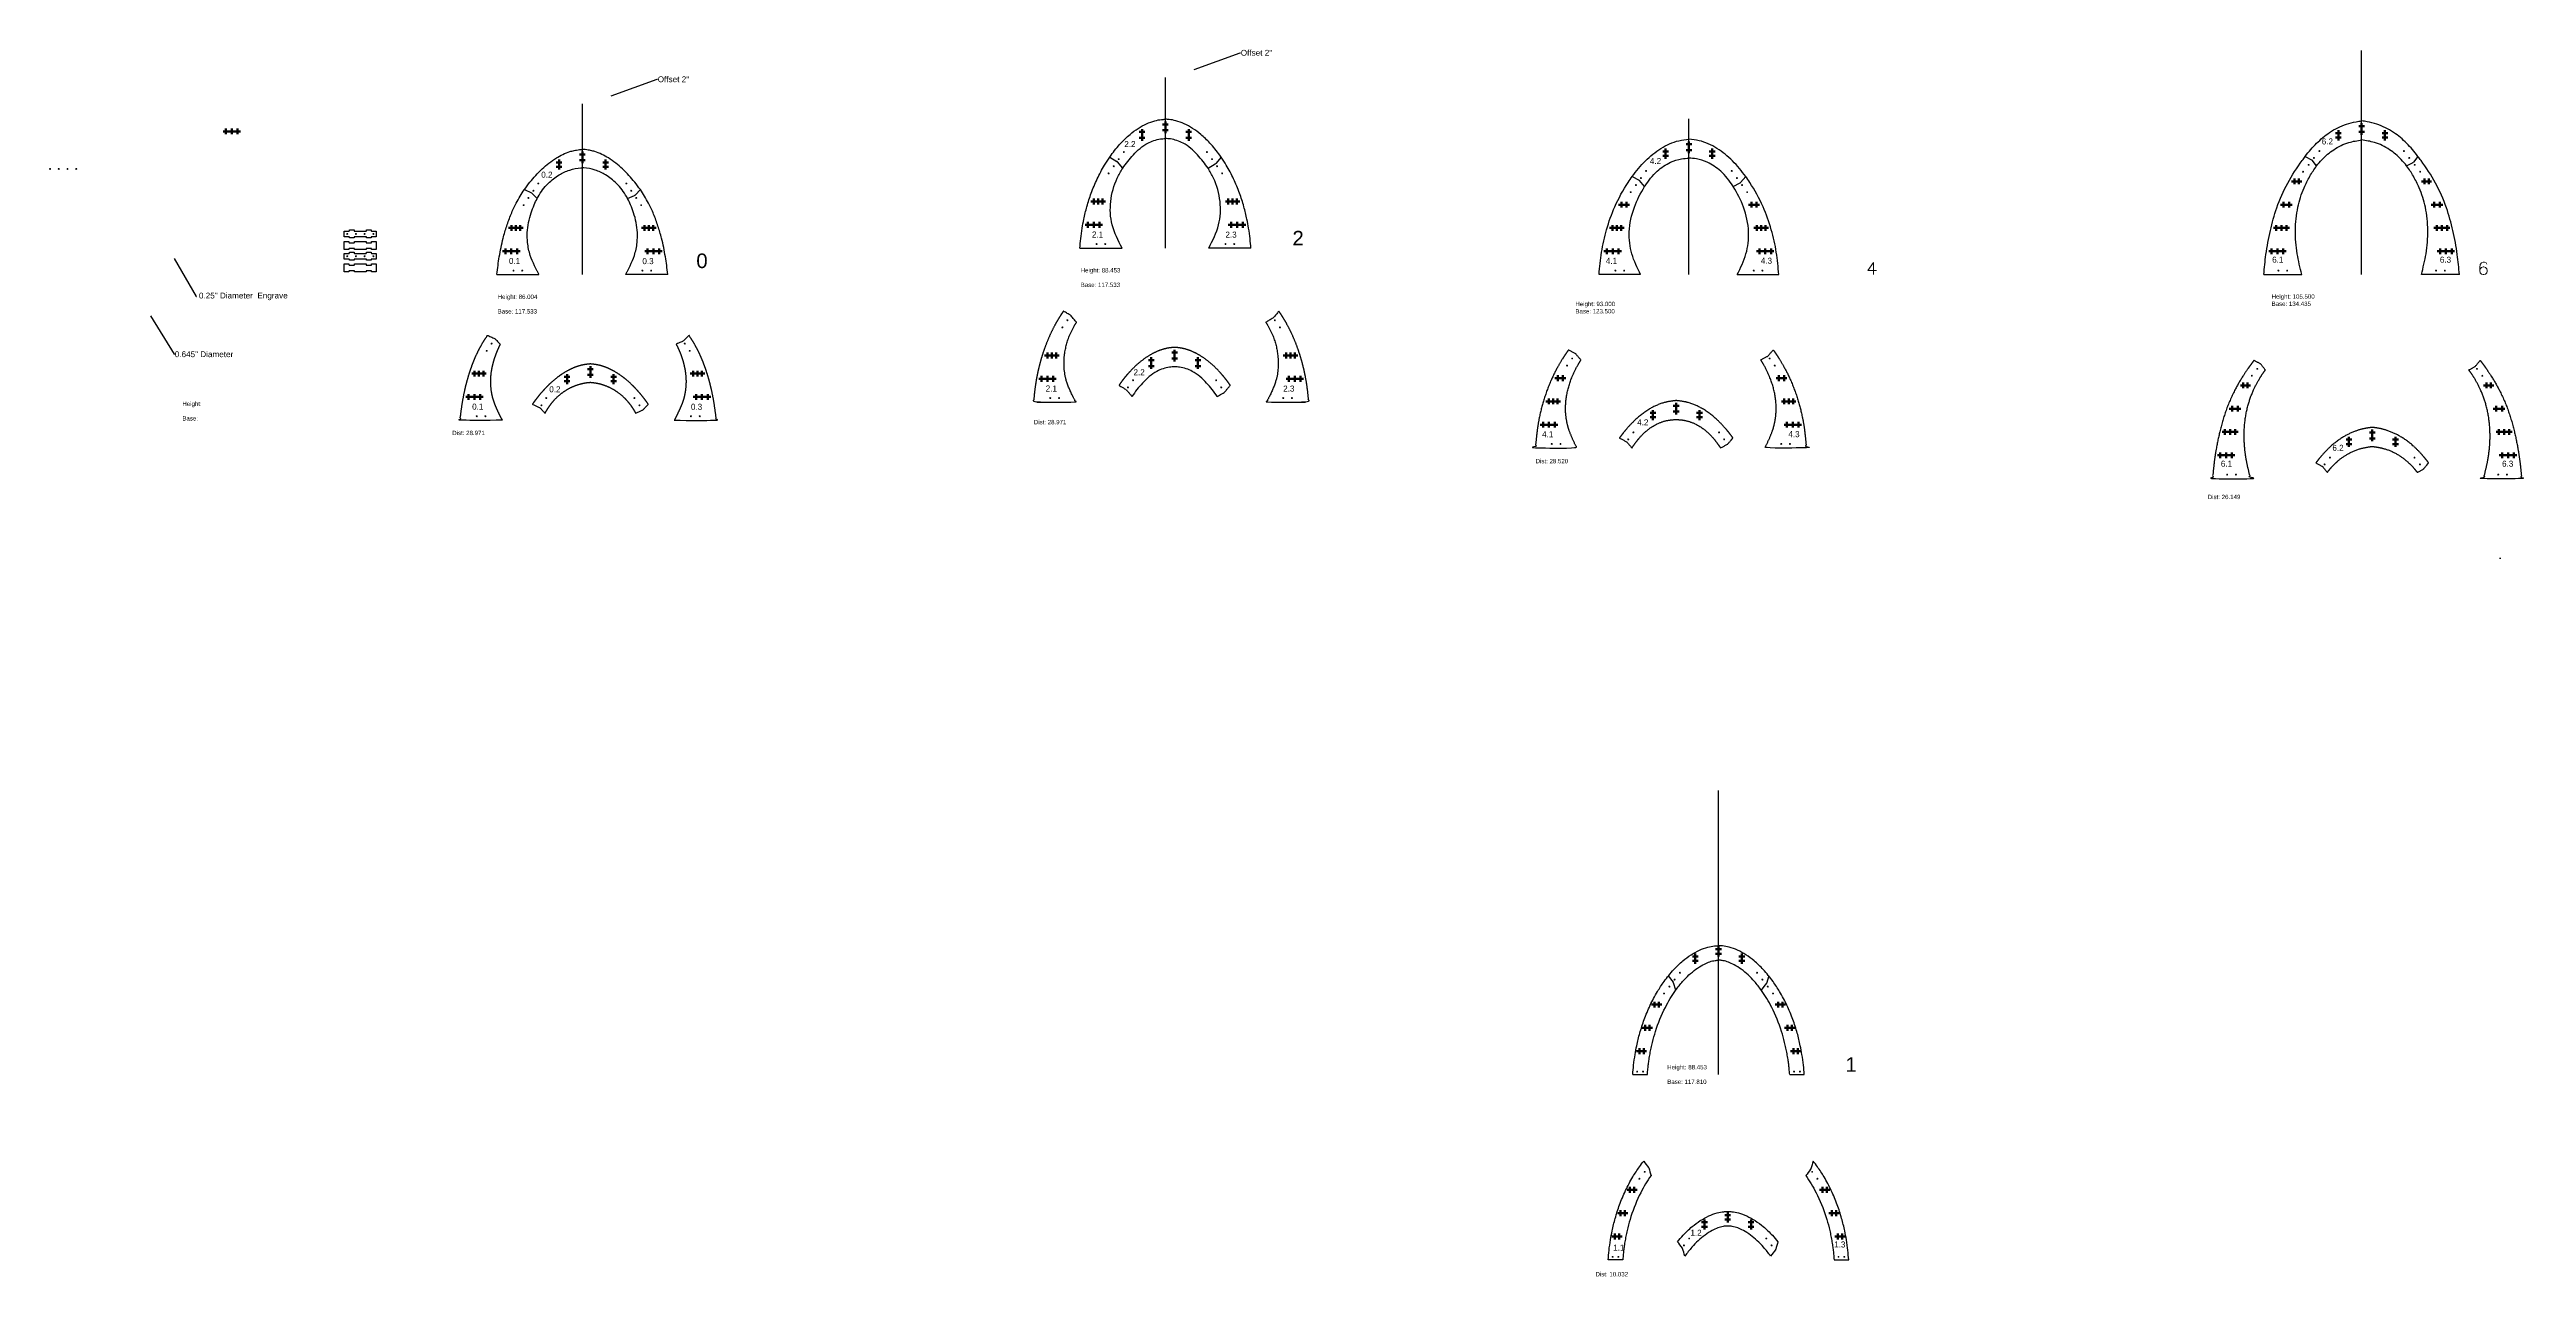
# Model space of a CAD drawing. Header units: inches. Extents: x -1683 to 11264, y -1696 to 865.
# Drawn here: x -1683 to 18, y -493 to 349 of the extents above; entities that cross this region are included whole.
import ezdxf
from ezdxf import colors
from ezdxf.entities.mleader import LeaderData, LeaderLine
from ezdxf.math import Vec2, Vec3

# ---------------------------------------------------------------- set-up
doc = ezdxf.new("R2010")
doc.units = ezdxf.units.IN
doc.header["$MEASUREMENT"] = 0
doc.header["$PDMODE"] = 2
doc.header["$PDSIZE"] = 2
for name, color, linetype, lineweight in [('Annotation', 7, 'Continuous', 9), ('Drilling', 3, 'Continuous', 13), ('Engrave', 4, 'Continuous', 50)]:
    doc.layers.add(name, color=color, linetype=linetype, lineweight=lineweight)
doc.styles.get("Standard").update_dxf_attribs({"font": 'Arial.ttf'})
doc.styles.add('Tw Cen MT', font='')
doc.styles.get('Tw Cen MT').set_extended_font_data('Tw Cen MT')

msp = doc.modelspace()

# ---------------------------------------------------------------- texts
at = {"layer": 'Annotation', "color": 7, "char_height": 7, "line_spacing_factor": 0.481418, "style": 'Tw Cen MT'}
for s, insert, attachment_point in [('{\\H0.59259x;2.2}', (-944.78937, 282.39416), 7), ('{\\H0.59259x;4.2}', (-583.69857, 270.78277), 7), ('{\\H0.59259x;6.2}', (-122.12838, 284.16322), 7), ('{\\H0.59259x;0.2}', (-1345.33526, 261.3292), 7), ('{\\H0.59259x;2.1}', (-966.98253, 220.27308), 7), ('{\\H0.59259x;2.3}', (-875.30339, 220.15717), 7), ('{\\H0.59259x;0.1}', (-1367.53563, 202.07714), 7), ('{\\H0.59259x;0.3}', (-1275.85648, 201.96122), 7), ('{\\H0.59259x;4.1}', (-613.96926, 202.21513), 7), ('{\\H0.59259x;4.3}', (-499.78712, 202.21513), 9), ('{\\H0.59259x;6.1}', (-156.21592, 202.92481), 7), ('{\\H0.59259x;6.3}', (-33.26522, 202.92481), 9), ('{\\H0.59259x;2.2}', (-938.46253, 125.66712), 7), ('{\\H0.59259x;0.1}', (-1392.82865, 102.04073), 7), ('{\\H0.59259x;0.2}', (-1339.83355, 113.94847), 7), ('{\\H0.59259x;0.3}', (-1242.49824, 101.92481), 7), ('{\\H0.59259x;2.1}', (-998.76519, 114.52544), 7), ('{\\H0.59259x;2.3}', (-835.62188, 114.40952), 7), ('{\\H0.59259x;4.1}', (-657.7286, 83.13051), 7), ('{\\H0.59259x;4.2}', (-592.44179, 91.26045), 7), ('{\\H0.59259x;4.3}', (-480.86579, 83.1305), 9), ('{\\H0.59259x;6.2}', (-114.83817, 73.72547), 7), ('{\\H0.59259x;6.1}', (-191.44324, 62.83786), 7), ('{\\H0.59259x;6.3}', (9.45045, 62.83786), 9), ('{\\H0.59259x;1.1}', (-608.91787, -475.44149), 7), ('{\\H0.59259x;1.2}', (-555.86151, -465.23293), 7), ('{\\H0.59259x;1.3}', (-457.10734, -473.32915), 7)]:
    msp.add_mtext(s, dxfattribs=dict(at, insert=insert, attachment_point=attachment_point))
at = {"layer": 'Annotation', "attachment_point": 1}
for s, insert, char_height in [('2', (-829.27157, 224.87489), 10), ('0', (-1238.81009, 209.32221), 10), ('Height: 88.453\\P\\PBase: 117.533', (-974.7269, 199.29828), 3), ('Height: 86.004\\P\\PBase: 117.533', (-1375.27999, 181.10233), 3), ('Height: 93.000\\PBase: 123.500', (-634.87612, 176.18214), 3), ('Height: 105.500\\PBase: 134.435', (-156.59612, 181.29755), 3), ('Height: \\P \\PBase: ', (-1591.88824, 107.61915), 3), ('Dist: 28.971', (-1406.47941, 87.59936), 3), ('Dist: 28.971', (-1006.93971, 95.05717), 3), ('Dist: 28.520', (-662.21205, 68.2593), 3), ('Dist: 26.149', (-200.42645, 43.64197), 3), ('Height: 88.453\\P \\PBase: 117.810', (-571.80007, -347.94763), 3), ('1', (-449.39694, -342.63272), 10), ('Dist: 10.032', (-621.0697, -490.11127), 3)]:
    msp.add_mtext_dynamic_manual_height_columns(s, width=45.2101633, gutter_width=1, heights=[0], dxfattribs=dict(at, insert=insert, char_height=char_height))

# ---------------------------------------------------------------- blocks, each defined once
blk = doc.blocks.new('*U124')
at = {"layer": 'Drilling'}
blk.add_circle((0, 0), 0.333, dxfattribs=at)
blk = doc.blocks.new('*U125')
at = {"layer": 'Drilling', "color": 0, "linetype": 'ByBlock', "lineweight": -2, "transparency": 16777216}
for p in [(-18, 0), (-12, 0), (-6, 0), (0, 0)]:
    blk.add_blockref('*U124', p, dxfattribs=at)
blk = doc.blocks.new('*U316')
at = {"layer": 'Drilling'}
blk.add_circle((0, 0), 0.333, dxfattribs=at)
blk = doc.blocks.new('*U317')
at = {"layer": 'Drilling', "color": 0, "linetype": 'ByBlock', "lineweight": -2, "transparency": 16777216}
for p in [(-18, 0), (-12, 0), (-6, 0), (0, 0)]:
    blk.add_blockref('*U316', p, dxfattribs=at)
blk = doc.blocks.new('*U512')
at = {"layer": 'Engrave'}
blk.add_point((0, 0), dxfattribs=at)
blk = doc.blocks.new('*U513')
at = {"layer": 'Engrave', "color": 0, "linetype": 'ByBlock', "lineweight": -2, "transparency": 16777216}
for p in [(0, 0), (4, 0), (8, 0)]:
    blk.add_blockref('*U512', p, dxfattribs=at)
blk = doc.blocks.new('*U2768')
at = {"layer": 'Engrave'}
blk.add_point((0, 0), dxfattribs=at)
blk = doc.blocks.new('*U2769')
at = {"layer": 'Engrave', "color": 0, "linetype": 'ByBlock', "lineweight": -2, "transparency": 16777216}
for p in [(0, 0), (4, 0), (8, 0)]:
    blk.add_blockref('*U2768', p, dxfattribs=at)
blk = doc.blocks.new('*U2770')
at = {"layer": 'Engrave'}
blk.add_point((0, 0), dxfattribs=at)
blk = doc.blocks.new('*U2771')
at = {"layer": 'Engrave', "color": 0, "linetype": 'ByBlock', "lineweight": -2, "transparency": 16777216}
for p in [(0, 0), (3, 0), (6, 0)]:
    blk.add_blockref('*U2770', p, dxfattribs=at)
blk = doc.blocks.new('*U2773')
at = {"layer": 'Engrave'}
blk.add_point((0, 0), dxfattribs=at)
blk = doc.blocks.new('*U2774')
at = {"layer": 'Engrave', "color": 0, "linetype": 'ByBlock', "lineweight": -2, "transparency": 16777216}
for p in [(0, 0), (4, 0)]:
    blk.add_blockref('*U2773', p, dxfattribs=at)
blk = doc.blocks.new('*U2776')
at = {"layer": 'Engrave'}
blk.add_point((0, 0), dxfattribs=at)
blk = doc.blocks.new('*U2777')
at = {"layer": 'Engrave', "color": 0, "linetype": 'ByBlock', "lineweight": -2, "transparency": 16777216}
for p in [(0, 0), (3, 0)]:
    blk.add_blockref('*U2776', p, dxfattribs=at)
blk = doc.blocks.new('*U2778')
at = {"layer": 'Engrave'}
blk.add_point((0, 0), dxfattribs=at)
blk = doc.blocks.new('*U2779')
at = {"layer": 'Engrave', "color": 0, "linetype": 'ByBlock', "lineweight": -2, "transparency": 16777216}
for p in [(0, 0), (4, 0), (8, 0)]:
    blk.add_blockref('*U2778', p, dxfattribs=at)
blk = doc.blocks.new('*U2780')
at = {"layer": 'Engrave'}
blk.add_point((0, 0), dxfattribs=at)
blk = doc.blocks.new('*U2781')
at = {"layer": 'Engrave', "color": 0, "linetype": 'ByBlock', "lineweight": -2, "transparency": 16777216}
for p in [(0, 0), (3, 0), (6, 0)]:
    blk.add_blockref('*U2780', p, dxfattribs=at)
blk = doc.blocks.new('*U2782')
at = {"layer": 'Engrave'}
blk.add_point((0, 0), dxfattribs=at)
blk = doc.blocks.new('*U2783')
at = {"layer": 'Engrave', "color": 0, "linetype": 'ByBlock', "lineweight": -2, "transparency": 16777216}
for p in [(0, 0), (3, 0)]:
    blk.add_blockref('*U2782', p, dxfattribs=at)
blk = doc.blocks.new('*U2786')
at = {"layer": 'Engrave'}
blk.add_point((0, 0), dxfattribs=at)
blk = doc.blocks.new('*U2787')
at = {"layer": 'Engrave', "color": 0, "linetype": 'ByBlock', "lineweight": -2, "transparency": 16777216}
for p in [(0, 0), (4, 0), (8, 0)]:
    blk.add_blockref('*U2786', p, dxfattribs=at)
blk = doc.blocks.new('*U2788')
at = {"layer": 'Engrave'}
blk.add_point((0, 0), dxfattribs=at)
blk = doc.blocks.new('*U2789')
at = {"layer": 'Engrave', "color": 0, "linetype": 'ByBlock', "lineweight": -2, "transparency": 16777216}
for p in [(0, 0), (3, 0), (6, 0)]:
    blk.add_blockref('*U2788', p, dxfattribs=at)
blk = doc.blocks.new('*U2793')
at = {"layer": 'Engrave'}
blk.add_point((0, 0), dxfattribs=at)
blk = doc.blocks.new('*U2794')
at = {"layer": 'Engrave', "color": 0, "linetype": 'ByBlock', "lineweight": -2, "transparency": 16777216}
for p in [(0, 0), (4, 0)]:
    blk.add_blockref('*U2793', p, dxfattribs=at)
blk = doc.blocks.new('*U2795')
at = {"layer": 'Engrave'}
blk.add_point((0, 0), dxfattribs=at)
blk = doc.blocks.new('*U2796')
at = {"layer": 'Engrave', "color": 0, "linetype": 'ByBlock', "lineweight": -2, "transparency": 16777216}
for p in [(0, 0), (3, 0)]:
    blk.add_blockref('*U2795', p, dxfattribs=at)
blk = doc.blocks.new('*U2797')
at = {"layer": 'Engrave'}
blk.add_point((0, 0), dxfattribs=at)
blk = doc.blocks.new('*U2798')
at = {"layer": 'Engrave', "color": 0, "linetype": 'ByBlock', "lineweight": -2, "transparency": 16777216}
for p in [(0, 0), (3, 0)]:
    blk.add_blockref('*U2797', p, dxfattribs=at)
blk = doc.blocks.new('*U2801')
at = {"layer": 'Engrave'}
blk.add_point((0, 0), dxfattribs=at)
blk = doc.blocks.new('*U2802')
at = {"layer": 'Engrave', "color": 0, "linetype": 'ByBlock', "lineweight": -2, "transparency": 16777216}
for p in [(0, 0), (4, 0), (8, 0)]:
    blk.add_blockref('*U2801', p, dxfattribs=at)
blk = doc.blocks.new('*U2803')
at = {"layer": 'Engrave'}
blk.add_point((0, 0), dxfattribs=at)
blk = doc.blocks.new('*U2804')
at = {"layer": 'Engrave', "color": 0, "linetype": 'ByBlock', "lineweight": -2, "transparency": 16777216}
for p in [(0, 0), (3, 0), (6, 0)]:
    blk.add_blockref('*U2803', p, dxfattribs=at)
blk = doc.blocks.new('*U2915')
at = {"layer": 'Engrave'}
blk.add_point((0, 0), dxfattribs=at)
blk = doc.blocks.new('*U2916')
at = {"layer": 'Engrave', "color": 0, "linetype": 'ByBlock', "lineweight": -2, "transparency": 16777216}
for p in [(0, 0), (4, 0), (8, 0)]:
    blk.add_blockref('*U2915', p, dxfattribs=at)
blk = doc.blocks.new('*U2917')
at = {"layer": 'Engrave'}
blk.add_point((0, 0), dxfattribs=at)
blk = doc.blocks.new('*U2918')
at = {"layer": 'Engrave', "color": 0, "linetype": 'ByBlock', "lineweight": -2, "transparency": 16777216}
for p in [(0, 0), (3, 0), (6, 0)]:
    blk.add_blockref('*U2917', p, dxfattribs=at)
blk = doc.blocks.new('*U2919')
at = {"layer": 'Engrave'}
blk.add_point((0, 0), dxfattribs=at)
blk = doc.blocks.new('*U2920')
at = {"layer": 'Engrave', "color": 0, "linetype": 'ByBlock', "lineweight": -2, "transparency": 16777216}
for p in [(0, 0), (4, 0)]:
    blk.add_blockref('*U2919', p, dxfattribs=at)
blk = doc.blocks.new('*U2921')
at = {"layer": 'Engrave'}
blk.add_point((0, 0), dxfattribs=at)
blk = doc.blocks.new('*U2922')
at = {"layer": 'Engrave', "color": 0, "linetype": 'ByBlock', "lineweight": -2, "transparency": 16777216}
for p in [(0, 0), (4, 0)]:
    blk.add_blockref('*U2921', p, dxfattribs=at)
blk = doc.blocks.new('*U2923')
at = {"layer": 'Engrave'}
blk.add_point((0, 0), dxfattribs=at)
blk = doc.blocks.new('*U2924')
at = {"layer": 'Engrave', "color": 0, "linetype": 'ByBlock', "lineweight": -2, "transparency": 16777216}
for p in [(0, 0), (4, 0), (8, 0)]:
    blk.add_blockref('*U2923', p, dxfattribs=at)
blk = doc.blocks.new('*U2925')
at = {"layer": 'Engrave'}
blk.add_point((0, 0), dxfattribs=at)
blk = doc.blocks.new('*U2926')
at = {"layer": 'Engrave', "color": 0, "linetype": 'ByBlock', "lineweight": -2, "transparency": 16777216}
for p in [(0, 0), (3, 0), (6, 0)]:
    blk.add_blockref('*U2925', p, dxfattribs=at)
blk = doc.blocks.new('*U2927')
at = {"layer": 'Engrave'}
blk.add_point((0, 0), dxfattribs=at)
blk = doc.blocks.new('*U2928')
at = {"layer": 'Engrave', "color": 0, "linetype": 'ByBlock', "lineweight": -2, "transparency": 16777216}
for p in [(0, 0), (4, 0)]:
    blk.add_blockref('*U2927', p, dxfattribs=at)
blk = doc.blocks.new('*U2931')
at = {"layer": 'Engrave'}
blk.add_point((0, 0), dxfattribs=at)
blk = doc.blocks.new('*U2932')
at = {"layer": 'Engrave', "color": 0, "linetype": 'ByBlock', "lineweight": -2, "transparency": 16777216}
for p in [(0, 0), (4, 0), (8, 0)]:
    blk.add_blockref('*U2931', p, dxfattribs=at)
blk = doc.blocks.new('*U2933')
at = {"layer": 'Engrave'}
blk.add_point((0, 0), dxfattribs=at)
blk = doc.blocks.new('*U2934')
at = {"layer": 'Engrave', "color": 0, "linetype": 'ByBlock', "lineweight": -2, "transparency": 16777216}
for p in [(0, 0), (3, 0), (6, 0)]:
    blk.add_blockref('*U2933', p, dxfattribs=at)
blk = doc.blocks.new('*U2938')
at = {"layer": 'Engrave'}
blk.add_point((0, 0), dxfattribs=at)
blk = doc.blocks.new('*U2939')
at = {"layer": 'Engrave', "color": 0, "linetype": 'ByBlock', "lineweight": -2, "transparency": 16777216}
for p in [(0, 0), (4, 0)]:
    blk.add_blockref('*U2938', p, dxfattribs=at)
blk = doc.blocks.new('*U2940')
at = {"layer": 'Engrave'}
blk.add_point((0, 0), dxfattribs=at)
blk = doc.blocks.new('*U2941')
at = {"layer": 'Engrave', "color": 0, "linetype": 'ByBlock', "lineweight": -2, "transparency": 16777216}
for p in [(0, 0), (4, 0)]:
    blk.add_blockref('*U2940', p, dxfattribs=at)
blk = doc.blocks.new('*U2942')
at = {"layer": 'Engrave'}
blk.add_point((0, 0), dxfattribs=at)
blk = doc.blocks.new('*U2943')
at = {"layer": 'Engrave', "color": 0, "linetype": 'ByBlock', "lineweight": -2, "transparency": 16777216}
for p in [(0, 0), (4, 0)]:
    blk.add_blockref('*U2942', p, dxfattribs=at)
blk = doc.blocks.new('*U2946')
at = {"layer": 'Engrave'}
blk.add_point((0, 0), dxfattribs=at)
blk = doc.blocks.new('*U2947')
at = {"layer": 'Engrave', "color": 0, "linetype": 'ByBlock', "lineweight": -2, "transparency": 16777216}
for p in [(0, 0), (4, 0), (8, 0)]:
    blk.add_blockref('*U2946', p, dxfattribs=at)
blk = doc.blocks.new('*U2948')
at = {"layer": 'Engrave'}
blk.add_point((0, 0), dxfattribs=at)
blk = doc.blocks.new('*U2949')
at = {"layer": 'Engrave', "color": 0, "linetype": 'ByBlock', "lineweight": -2, "transparency": 16777216}
for p in [(0, 0), (3, 0), (6, 0)]:
    blk.add_blockref('*U2948', p, dxfattribs=at)
blk = doc.blocks.new('*U2983')
at = {"layer": 'Engrave'}
blk.add_point((0, 0), dxfattribs=at)
blk = doc.blocks.new('*U2984')
at = {"layer": 'Engrave', "color": 0, "linetype": 'ByBlock', "lineweight": -2, "transparency": 16777216}
for p in [(0, 0), (4, 0), (8, 0)]:
    blk.add_blockref('*U2983', p, dxfattribs=at)
blk = doc.blocks.new('*U2985')
at = {"layer": 'Engrave'}
blk.add_point((0, 0), dxfattribs=at)
blk = doc.blocks.new('*U2986')
at = {"layer": 'Engrave', "color": 0, "linetype": 'ByBlock', "lineweight": -2, "transparency": 16777216}
for p in [(0, 0), (3, 0), (6, 0)]:
    blk.add_blockref('*U2985', p, dxfattribs=at)
blk = doc.blocks.new('*U2987')
at = {"layer": 'Engrave'}
blk.add_point((0, 0), dxfattribs=at)
blk = doc.blocks.new('*U2988')
at = {"layer": 'Engrave', "color": 0, "linetype": 'ByBlock', "lineweight": -2, "transparency": 16777216}
for p in [(0, 0), (3.5, 0)]:
    blk.add_blockref('*U2987', p, dxfattribs=at)
blk = doc.blocks.new('*U2989')
at = {"layer": 'Engrave'}
blk.add_point((0, 0), dxfattribs=at)
blk = doc.blocks.new('*U2990')
at = {"layer": 'Engrave', "color": 0, "linetype": 'ByBlock', "lineweight": -2, "transparency": 16777216}
for p in [(0, 0), (4, 0)]:
    blk.add_blockref('*U2989', p, dxfattribs=at)
blk = doc.blocks.new('*U2991')
at = {"layer": 'Engrave'}
blk.add_point((0, 0), dxfattribs=at)
blk = doc.blocks.new('*U2992')
at = {"layer": 'Engrave', "color": 0, "linetype": 'ByBlock', "lineweight": -2, "transparency": 16777216}
for p in [(0, 0), (3, 0)]:
    blk.add_blockref('*U2991', p, dxfattribs=at)
blk = doc.blocks.new('*U3013')
at = {"layer": 'Engrave'}
blk.add_point((0, 0), dxfattribs=at)
blk = doc.blocks.new('*U3014')
at = {"layer": 'Engrave', "color": 0, "linetype": 'ByBlock', "lineweight": -2, "transparency": 16777216}
for p in [(0, 0), (4, 0), (8, 0)]:
    blk.add_blockref('*U3013', p, dxfattribs=at)
blk = doc.blocks.new('*U3015')
at = {"layer": 'Engrave'}
blk.add_point((0, 0), dxfattribs=at)
blk = doc.blocks.new('*U3016')
at = {"layer": 'Engrave', "color": 0, "linetype": 'ByBlock', "lineweight": -2, "transparency": 16777216}
for p in [(0, 0), (3, 0), (6, 0)]:
    blk.add_blockref('*U3015', p, dxfattribs=at)
blk = doc.blocks.new('*U3017')
at = {"layer": 'Engrave'}
blk.add_point((0, 0), dxfattribs=at)
blk = doc.blocks.new('*U3018')
at = {"layer": 'Engrave', "color": 0, "linetype": 'ByBlock', "lineweight": -2, "transparency": 16777216}
for p in [(0, 0), (3.5, 0)]:
    blk.add_blockref('*U3017', p, dxfattribs=at)
blk = doc.blocks.new('*U3019')
at = {"layer": 'Engrave'}
blk.add_point((0, 0), dxfattribs=at)
blk = doc.blocks.new('*U3020')
at = {"layer": 'Engrave', "color": 0, "linetype": 'ByBlock', "lineweight": -2, "transparency": 16777216}
for p in [(0, 0), (3, 0)]:
    blk.add_blockref('*U3019', p, dxfattribs=at)
blk = doc.blocks.new('*U3099')
at = {"layer": 'Engrave'}
blk.add_point((0, 0), dxfattribs=at)
blk = doc.blocks.new('*U3100')
at = {"layer": 'Engrave', "color": 0, "linetype": 'ByBlock', "lineweight": -2, "transparency": 16777216}
for p in [(0, 0), (4, 0), (8, 0)]:
    blk.add_blockref('*U3099', p, dxfattribs=at)
blk = doc.blocks.new('*U3101')
at = {"layer": 'Engrave'}
blk.add_point((0, 0), dxfattribs=at)
blk = doc.blocks.new('*U3102')
at = {"layer": 'Engrave', "color": 0, "linetype": 'ByBlock', "lineweight": -2, "transparency": 16777216}
for p in [(0, 0), (3, 0), (6, 0)]:
    blk.add_blockref('*U3101', p, dxfattribs=at)
blk = doc.blocks.new('*U3103')
at = {"layer": 'Engrave'}
blk.add_point((0, 0), dxfattribs=at)
blk = doc.blocks.new('*U3104')
at = {"layer": 'Engrave', "color": 0, "linetype": 'ByBlock', "lineweight": -2, "transparency": 16777216}
for p in [(0, 0), (3.5, 0)]:
    blk.add_blockref('*U3103', p, dxfattribs=at)
blk = doc.blocks.new('*U3108')
at = {"layer": 'Engrave'}
blk.add_point((0, 0), dxfattribs=at)
blk = doc.blocks.new('*U3109')
at = {"layer": 'Engrave', "color": 0, "linetype": 'ByBlock', "lineweight": -2, "transparency": 16777216}
for p in [(0, 0), (4, 0)]:
    blk.add_blockref('*U3108', p, dxfattribs=at)
blk = doc.blocks.new('*U3110')
at = {"layer": 'Engrave'}
blk.add_point((0, 0), dxfattribs=at)
blk = doc.blocks.new('*U3111')
at = {"layer": 'Engrave', "color": 0, "linetype": 'ByBlock', "lineweight": -2, "transparency": 16777216}
for p in [(0, 0), (3, 0)]:
    blk.add_blockref('*U3110', p, dxfattribs=at)
blk = doc.blocks.new('*U3112')
at = {"layer": 'Engrave'}
blk.add_point((0, 0), dxfattribs=at)
blk = doc.blocks.new('*U3113')
at = {"layer": 'Engrave', "color": 0, "linetype": 'ByBlock', "lineweight": -2, "transparency": 16777216}
for p in [(0, 0), (3, 0)]:
    blk.add_blockref('*U3112', p, dxfattribs=at)
blk = doc.blocks.new('*U3117')
at = {"layer": 'Engrave'}
blk.add_point((0, 0), dxfattribs=at)
blk = doc.blocks.new('*U3118')
at = {"layer": 'Engrave', "color": 0, "linetype": 'ByBlock', "lineweight": -2, "transparency": 16777216}
for p in [(0, 0), (4, 0), (8, 0)]:
    blk.add_blockref('*U3117', p, dxfattribs=at)
blk = doc.blocks.new('*U3119')
at = {"layer": 'Engrave'}
blk.add_point((0, 0), dxfattribs=at)
blk = doc.blocks.new('*U3120')
at = {"layer": 'Engrave', "color": 0, "linetype": 'ByBlock', "lineweight": -2, "transparency": 16777216}
for p in [(0, 0), (3, 0), (6, 0)]:
    blk.add_blockref('*U3119', p, dxfattribs=at)
blk = doc.blocks.new('*U3121')
at = {"layer": 'Engrave'}
blk.add_point((0, 0), dxfattribs=at)
blk = doc.blocks.new('*U3122')
at = {"layer": 'Engrave', "color": 0, "linetype": 'ByBlock', "lineweight": -2, "transparency": 16777216}
for p in [(0, 0), (3.5, 0)]:
    blk.add_blockref('*U3121', p, dxfattribs=at)
blk = doc.blocks.new('*U3143')
at = {"layer": 'Engrave'}
blk.add_point((0, 0), dxfattribs=at)
blk = doc.blocks.new('*U3144')
at = {"layer": 'Engrave', "color": 0, "linetype": 'ByBlock', "lineweight": -2, "transparency": 16777216}
for p in [(0, 0), (3, 0)]:
    blk.add_blockref('*U3143', p, dxfattribs=at)
blk = doc.blocks.new('*U3145')
at = {"layer": 'Engrave'}
blk.add_point((0, 0), dxfattribs=at)
blk = doc.blocks.new('*U3146')
at = {"layer": 'Engrave', "color": 0, "linetype": 'ByBlock', "lineweight": -2, "transparency": 16777216}
for p in [(0, 0), (3, 0)]:
    blk.add_blockref('*U3145', p, dxfattribs=at)
blk = doc.blocks.new('*U3147')
at = {"layer": 'Engrave'}
blk.add_point((0, 0), dxfattribs=at)
blk = doc.blocks.new('*U3148')
at = {"layer": 'Engrave', "color": 0, "linetype": 'ByBlock', "lineweight": -2, "transparency": 16777216}
for p in [(0, 0), (3, 0)]:
    blk.add_blockref('*U3147', p, dxfattribs=at)
blk = doc.blocks.new('*U3149')
at = {"layer": 'Engrave'}
blk.add_point((0, 0), dxfattribs=at)
blk = doc.blocks.new('*U3150')
at = {"layer": 'Engrave', "color": 0, "linetype": 'ByBlock', "lineweight": -2, "transparency": 16777216}
for p in [(0, 0), (3, 0)]:
    blk.add_blockref('*U3149', p, dxfattribs=at)
blk = doc.blocks.new('*U3151')
at = {"layer": 'Engrave'}
blk.add_point((0, 0), dxfattribs=at)
blk = doc.blocks.new('*U3152')
at = {"layer": 'Engrave', "color": 0, "linetype": 'ByBlock', "lineweight": -2, "transparency": 16777216}
for p in [(0, 0), (3, 0)]:
    blk.add_blockref('*U3151', p, dxfattribs=at)
blk = doc.blocks.new('*U3161')
at = {"layer": 'Engrave'}
blk.add_point((0, 0), dxfattribs=at)
blk = doc.blocks.new('*U3162')
at = {"layer": 'Engrave', "color": 0, "linetype": 'ByBlock', "lineweight": -2, "transparency": 16777216}
for p in [(0, 0), (3, 0)]:
    blk.add_blockref('*U3161', p, dxfattribs=at)
blk = doc.blocks.new('*U3153')
at = {"layer": 'Engrave'}
blk.add_point((0, 0), dxfattribs=at)
blk = doc.blocks.new('*U3154')
at = {"layer": 'Engrave', "color": 0, "linetype": 'ByBlock', "lineweight": -2, "transparency": 16777216}
for p in [(0, 0), (3, 0)]:
    blk.add_blockref('*U3153', p, dxfattribs=at)
blk = doc.blocks.new('*U3155')
at = {"layer": 'Engrave'}
blk.add_point((0, 0), dxfattribs=at)
blk = doc.blocks.new('*U3156')
at = {"layer": 'Engrave', "color": 0, "linetype": 'ByBlock', "lineweight": -2, "transparency": 16777216}
for p in [(0, 0), (3, 0)]:
    blk.add_blockref('*U3155', p, dxfattribs=at)
blk = doc.blocks.new('*U3157')
at = {"layer": 'Engrave'}
blk.add_point((0, 0), dxfattribs=at)
blk = doc.blocks.new('*U3158')
at = {"layer": 'Engrave', "color": 0, "linetype": 'ByBlock', "lineweight": -2, "transparency": 16777216}
for p in [(0, 0), (3, 0)]:
    blk.add_blockref('*U3157', p, dxfattribs=at)
blk = doc.blocks.new('*U3159')
at = {"layer": 'Engrave'}
blk.add_point((0, 0), dxfattribs=at)
blk = doc.blocks.new('*U3160')
at = {"layer": 'Engrave', "color": 0, "linetype": 'ByBlock', "lineweight": -2, "transparency": 16777216}
for p in [(0, 0), (3, 0)]:
    blk.add_blockref('*U3159', p, dxfattribs=at)
blk = doc.blocks.new('*U3163')
at = {"layer": 'Engrave'}
blk.add_point((0, 0), dxfattribs=at)
blk = doc.blocks.new('*U3164')
at = {"layer": 'Engrave', "color": 0, "linetype": 'ByBlock', "lineweight": -2, "transparency": 16777216}
for p in [(0, 0), (3, 0)]:
    blk.add_blockref('*U3163', p, dxfattribs=at)
blk = doc.blocks.new('*U3165')
at = {"layer": 'Engrave'}
blk.add_point((0, 0), dxfattribs=at)
blk = doc.blocks.new('*U3166')
at = {"layer": 'Engrave', "color": 0, "linetype": 'ByBlock', "lineweight": -2, "transparency": 16777216}
for p in [(0, 0), (3, 0)]:
    blk.add_blockref('*U3165', p, dxfattribs=at)
blk = doc.blocks.new('*U3167')
at = {"layer": 'Engrave'}
blk.add_point((0, 0), dxfattribs=at)
blk = doc.blocks.new('*U3168')
at = {"layer": 'Engrave', "color": 0, "linetype": 'ByBlock', "lineweight": -2, "transparency": 16777216}
for p in [(0, 0), (3, 0)]:
    blk.add_blockref('*U3167', p, dxfattribs=at)
blk = doc.blocks.new('*U3169')
at = {"layer": 'Engrave'}
blk.add_point((0, 0), dxfattribs=at)
blk = doc.blocks.new('*U3170')
at = {"layer": 'Engrave', "color": 0, "linetype": 'ByBlock', "lineweight": -2, "transparency": 16777216}
for p in [(0, 0), (3, 0)]:
    blk.add_blockref('*U3169', p, dxfattribs=at)
blk = doc.blocks.new('*U3171')
at = {"layer": 'Engrave'}
blk.add_point((0, 0), dxfattribs=at)
blk = doc.blocks.new('*U3172')
at = {"layer": 'Engrave', "color": 0, "linetype": 'ByBlock', "lineweight": -2, "transparency": 16777216}
for p in [(0, 0), (3, 0)]:
    blk.add_blockref('*U3171', p, dxfattribs=at)
blk = doc.blocks.new('*U3175')
at = {"layer": 'Engrave'}
blk.add_point((0, 0), dxfattribs=at)
blk = doc.blocks.new('*U3176')
at = {"layer": 'Engrave', "color": 0, "linetype": 'ByBlock', "lineweight": -2, "transparency": 16777216}
for p in [(0, 0), (3, 0)]:
    blk.add_blockref('*U3175', p, dxfattribs=at)
blk = doc.blocks.new('*U3173')
at = {"layer": 'Engrave'}
blk.add_point((0, 0), dxfattribs=at)
blk = doc.blocks.new('*U3174')
at = {"layer": 'Engrave', "color": 0, "linetype": 'ByBlock', "lineweight": -2, "transparency": 16777216}
for p in [(0, 0), (3, 0)]:
    blk.add_blockref('*U3173', p, dxfattribs=at)
blk = doc.blocks.new('*U3177')
at = {"layer": 'Engrave'}
blk.add_point((0, 0), dxfattribs=at)
blk = doc.blocks.new('*U3178')
at = {"layer": 'Engrave', "color": 0, "linetype": 'ByBlock', "lineweight": -2, "transparency": 16777216}
for p in [(0, 0), (3, 0)]:
    blk.add_blockref('*U3177', p, dxfattribs=at)
blk = doc.blocks.new('*U3179')
at = {"layer": 'Engrave'}
blk.add_point((0, 0), dxfattribs=at)
blk = doc.blocks.new('*U3180')
at = {"layer": 'Engrave', "color": 0, "linetype": 'ByBlock', "lineweight": -2, "transparency": 16777216}
for p in [(0, 0), (3, 0)]:
    blk.add_blockref('*U3179', p, dxfattribs=at)
blk = doc.blocks.new('*U3181')
at = {"layer": 'Engrave'}
blk.add_point((0, 0), dxfattribs=at)
blk = doc.blocks.new('*U3182')
at = {"layer": 'Engrave', "color": 0, "linetype": 'ByBlock', "lineweight": -2, "transparency": 16777216}
for p in [(0, 0), (3, 0)]:
    blk.add_blockref('*U3181', p, dxfattribs=at)
blk = doc.blocks.new('*U2968')
at = {"layer": 'Engrave'}
blk.add_point((0, 0), dxfattribs=at)
blk = doc.blocks.new('*U2969')
at = {"layer": 'Engrave', "color": 0, "linetype": 'ByBlock', "lineweight": -2, "transparency": 16777216}
for p in [(0, 0), (4, 0), (8, 0)]:
    blk.add_blockref('*U2968', p, dxfattribs=at)
blk = doc.blocks.new('*U2970')
at = {"layer": 'Engrave'}
blk.add_point((0, 0), dxfattribs=at)
blk = doc.blocks.new('*U2971')
at = {"layer": 'Engrave', "color": 0, "linetype": 'ByBlock', "lineweight": -2, "transparency": 16777216}
for p in [(0, 0), (3.5, 0), (7, 0)]:
    blk.add_blockref('*U2970', p, dxfattribs=at)
blk = doc.blocks.new('*U2972')
at = {"layer": 'Engrave'}
blk.add_point((0, 0), dxfattribs=at)
blk = doc.blocks.new('*U2973')
at = {"layer": 'Engrave', "color": 0, "linetype": 'ByBlock', "lineweight": -2, "transparency": 16777216}
for p in [(0, 0), (4, 0)]:
    blk.add_blockref('*U2972', p, dxfattribs=at)
blk = doc.blocks.new('*U2974')
at = {"layer": 'Engrave'}
blk.add_point((0, 0), dxfattribs=at)
blk = doc.blocks.new('*U2975')
at = {"layer": 'Engrave', "color": 0, "linetype": 'ByBlock', "lineweight": -2, "transparency": 16777216}
for p in [(0, 0), (3, 0)]:
    blk.add_blockref('*U2974', p, dxfattribs=at)
blk = doc.blocks.new('*U2977')
at = {"layer": 'Engrave'}
blk.add_point((0, 0), dxfattribs=at)
blk = doc.blocks.new('*U2978')
at = {"layer": 'Engrave', "color": 0, "linetype": 'ByBlock', "lineweight": -2, "transparency": 16777216}
for p in [(0, 0), (3, 0)]:
    blk.add_blockref('*U2977', p, dxfattribs=at)
blk = doc.blocks.new('*U2979')
at = {"layer": 'Engrave'}
blk.add_point((0, 0), dxfattribs=at)
blk = doc.blocks.new('*U2980')
at = {"layer": 'Engrave', "color": 0, "linetype": 'ByBlock', "lineweight": -2, "transparency": 16777216}
for p in [(0, 0), (4, 0)]:
    blk.add_blockref('*U2979', p, dxfattribs=at)
blk = doc.blocks.new('*U3003')
at = {"layer": 'Engrave'}
blk.add_point((0, 0), dxfattribs=at)
blk = doc.blocks.new('*U3004')
at = {"layer": 'Engrave', "color": 0, "linetype": 'ByBlock', "lineweight": -2, "transparency": 16777216}
for p in [(0, 0), (4, 0), (8, 0)]:
    blk.add_blockref('*U3003', p, dxfattribs=at)
blk = doc.blocks.new('*U3005')
at = {"layer": 'Engrave'}
blk.add_point((0, 0), dxfattribs=at)
blk = doc.blocks.new('*U3006')
at = {"layer": 'Engrave', "color": 0, "linetype": 'ByBlock', "lineweight": -2, "transparency": 16777216}
for p in [(0, 0), (3.5, 0), (7, 0)]:
    blk.add_blockref('*U3005', p, dxfattribs=at)
blk = doc.blocks.new('*U3007')
at = {"layer": 'Engrave'}
blk.add_point((0, 0), dxfattribs=at)
blk = doc.blocks.new('*U3008')
at = {"layer": 'Engrave', "color": 0, "linetype": 'ByBlock', "lineweight": -2, "transparency": 16777216}
for p in [(0, 0), (4, 0)]:
    blk.add_blockref('*U3007', p, dxfattribs=at)
blk = doc.blocks.new('*U3009')
at = {"layer": 'Engrave'}
blk.add_point((0, 0), dxfattribs=at)
blk = doc.blocks.new('*U3010')
at = {"layer": 'Engrave', "color": 0, "linetype": 'ByBlock', "lineweight": -2, "transparency": 16777216}
for p in [(0, 0), (3, 0)]:
    blk.add_blockref('*U3009', p, dxfattribs=at)
blk = doc.blocks.new('*U3011')
at = {"layer": 'Engrave'}
blk.add_point((0, 0), dxfattribs=at)
blk = doc.blocks.new('*U3012')
at = {"layer": 'Engrave', "color": 0, "linetype": 'ByBlock', "lineweight": -2, "transparency": 16777216}
for p in [(0, 0), (3, 0)]:
    blk.add_blockref('*U3011', p, dxfattribs=at)
blk = doc.blocks.new('*U3067')
at = {"layer": 'Engrave'}
blk.add_point((0, 0), dxfattribs=at)
blk = doc.blocks.new('*U3068')
at = {"layer": 'Engrave', "color": 0, "linetype": 'ByBlock', "lineweight": -2, "transparency": 16777216}
for p in [(0, 0), (4, 0), (8, 0)]:
    blk.add_blockref('*U3067', p, dxfattribs=at)
blk = doc.blocks.new('*U3069')
at = {"layer": 'Engrave'}
blk.add_point((0, 0), dxfattribs=at)
blk = doc.blocks.new('*U3070')
at = {"layer": 'Engrave', "color": 0, "linetype": 'ByBlock', "lineweight": -2, "transparency": 16777216}
for p in [(0, 0), (3.5, 0), (7, 0)]:
    blk.add_blockref('*U3069', p, dxfattribs=at)
blk = doc.blocks.new('*U3071')
at = {"layer": 'Engrave'}
blk.add_point((0, 0), dxfattribs=at)
blk = doc.blocks.new('*U3072')
at = {"layer": 'Engrave', "color": 0, "linetype": 'ByBlock', "lineweight": -2, "transparency": 16777216}
for p in [(0, 0), (4, 0)]:
    blk.add_blockref('*U3071', p, dxfattribs=at)
blk = doc.blocks.new('*U3073')
at = {"layer": 'Engrave'}
blk.add_point((0, 0), dxfattribs=at)
blk = doc.blocks.new('*U3074')
at = {"layer": 'Engrave', "color": 0, "linetype": 'ByBlock', "lineweight": -2, "transparency": 16777216}
for p in [(0, 0), (3, 0)]:
    blk.add_blockref('*U3073', p, dxfattribs=at)
blk = doc.blocks.new('*U3078')
at = {"layer": 'Engrave'}
blk.add_point((0, 0), dxfattribs=at)
blk = doc.blocks.new('*U3079')
at = {"layer": 'Engrave', "color": 0, "linetype": 'ByBlock', "lineweight": -2, "transparency": 16777216}
for p in [(0, 0), (3, 0)]:
    blk.add_blockref('*U3078', p, dxfattribs=at)
blk = doc.blocks.new('*U3080')
at = {"layer": 'Engrave'}
blk.add_point((0, 0), dxfattribs=at)
blk = doc.blocks.new('*U3081')
at = {"layer": 'Engrave', "color": 0, "linetype": 'ByBlock', "lineweight": -2, "transparency": 16777216}
for p in [(0, 0), (4, 0)]:
    blk.add_blockref('*U3080', p, dxfattribs=at)
blk = doc.blocks.new('*U3082')
at = {"layer": 'Engrave'}
blk.add_point((0, 0), dxfattribs=at)
blk = doc.blocks.new('*U3083')
at = {"layer": 'Engrave', "color": 0, "linetype": 'ByBlock', "lineweight": -2, "transparency": 16777216}
for p in [(0, 0), (3, 0)]:
    blk.add_blockref('*U3082', p, dxfattribs=at)
blk = doc.blocks.new('*U3088')
at = {"layer": 'Engrave'}
blk.add_point((0, 0), dxfattribs=at)
blk = doc.blocks.new('*U3089')
at = {"layer": 'Engrave', "color": 0, "linetype": 'ByBlock', "lineweight": -2, "transparency": 16777216}
for p in [(0, 0), (4, 0), (8, 0)]:
    blk.add_blockref('*U3088', p, dxfattribs=at)
blk = doc.blocks.new('*U3090')
at = {"layer": 'Engrave'}
blk.add_point((0, 0), dxfattribs=at)
blk = doc.blocks.new('*U3091')
at = {"layer": 'Engrave', "color": 0, "linetype": 'ByBlock', "lineweight": -2, "transparency": 16777216}
for p in [(0, 0), (3.5, 0), (7, 0)]:
    blk.add_blockref('*U3090', p, dxfattribs=at)
blk = doc.blocks.new('*U3092')
at = {"layer": 'Engrave'}
blk.add_point((0, 0), dxfattribs=at)
blk = doc.blocks.new('*U3093')
at = {"layer": 'Engrave', "color": 0, "linetype": 'ByBlock', "lineweight": -2, "transparency": 16777216}
for p in [(0, 0), (4, 0)]:
    blk.add_blockref('*U3092', p, dxfattribs=at)
blk = doc.blocks.new('*U3094')
at = {"layer": 'Engrave'}
blk.add_point((0, 0), dxfattribs=at)
blk = doc.blocks.new('*U3095')
at = {"layer": 'Engrave', "color": 0, "linetype": 'ByBlock', "lineweight": -2, "transparency": 16777216}
for p in [(0, 0), (3, 0)]:
    blk.add_blockref('*U3094', p, dxfattribs=at)

# ---------------------------------------------------------------- linework, layer by layer
for p, q in [((-94.74057, 194.83764), (-94.74057, 348.73783)), ((-916.5583, 213.03665), (-916.5583, 330.23542)), ((-1317.1114, 194.84071), (-1317.1114, 312.03948)), ((-556.87819, 194.83772), (-556.87819, 301.71345)), ((-954.81141, 275.51846), (-949.82097, 272.52832)), ((-945.85847, 267.82258), (-949.56403, 272.30747)), ((-878.30519, 275.51846), (-882.01076, 271.03357)), ((-133.45384, 276.03464), (-129.07278, 273.60402)), ((-125.662, 269.42453), (-128.77426, 273.35078)), ((-56.0273, 276.03464), (-59.13956, 272.10839)), ((-887.25814, 267.82258), (-882.26769, 270.81271)), ((-595.85281, 262.19125), (-591.10212, 259.61217)), ((-587.30565, 255.27541), (-590.81929, 259.38333)), ((-526.45073, 255.27541), (-521.70004, 257.85449)), ((-517.90357, 262.19125), (-521.41721, 258.08333)), ((-63.81914, 269.42453), (-59.43808, 271.85515)), ((-1356.95135, 253.16871), (-1352.15823, 251.00154)), ((-1348.18907, 247.012), (-1351.85261, 250.7868)), ((-1286.03373, 247.012), (-1281.2406, 249.17916)), ((-1277.27144, 253.16871), (-1280.93498, 249.3939)), ((-975.32496, 213.03684), (-946.35391, 213.03684)), ((-857.79165, 213.03684), (-886.7627, 213.03684)), ((-1375.87805, 194.84089), (-1346.90691, 194.84071)), ((-1258.34475, 194.84089), (-1287.31589, 194.84071)), ((-590.10809, 194.83772), (-618.62819, 194.83772)), ((-523.64828, 194.83772), (-495.12819, 194.83772)), ((-161.95801, 194.83764), (-135.80905, 194.83764)), ((-27.52313, 194.83764), (-53.67209, 194.83764)), ((-536.5453, -354.47077), (-536.5453, -159.47162)), ((-571.0391, -286.77287), (-567.72443, -291.11163)), ((-502.05149, -286.77287), (-503.6133, -292.00475)), ((-565.99904, -296.66454), (-567.56085, -291.43266)), ((-507.09155, -296.66454), (-503.77688, -292.32579)), ((-595.45033, -354.47077), (-585.41841, -354.47077)), ((-487.67218, -354.47077), (-477.64026, -354.47077))]:
    msp.add_line(p, q)
for points in [[(-1480.66869, 220.74026), (-1480.66869, 224.74026), (-1477.41869, 224.74026, 0.4142135624), (-1477.16869, 224.99026), (-1477.16869, 225.49026), (-1473.96869, 225.49026), (-1473.96869, 224.99026, 0.4142135624), (-1473.71869, 224.74026), (-1465.61869, 224.74026, 0.4142135624), (-1465.36869, 224.99026), (-1465.36869, 225.49026), (-1462.16869, 225.49026), (-1462.16869, 224.99026, 0.4142135624), (-1461.91869, 224.74026), (-1458.66869, 224.74026), (-1458.66869, 220.74026), (-1461.91869, 220.74026, 0.4142135624), (-1462.16869, 220.49026), (-1462.16869, 219.99026), (-1465.36869, 219.99026), (-1465.36869, 220.49026, 0.4142135624), (-1465.61869, 220.74026), (-1473.71869, 220.74026, 0.4142135624), (-1473.96869, 220.49026), (-1473.96869, 219.99026), (-1477.16869, 219.99026), (-1477.16869, 220.49026, 0.4142135624), (-1477.41869, 220.74026)], [(-1477.46869, 217.47058), (-1477.46869, 216.97058, 0.4142135624), (-1477.21869, 216.72058), (-1473.91869, 216.72058, 0.4142135624), (-1473.66869, 216.97058), (-1473.66869, 217.47058), (-1465.66869, 217.47058), (-1465.66869, 216.97058, 0.4142135624), (-1465.41869, 216.72058), (-1462.11869, 216.72058, 0.4142135624), (-1461.86869, 216.97058), (-1461.86869, 217.47058), (-1458.66869, 217.47058), (-1458.66869, 212.02058), (-1461.86869, 212.02058), (-1461.86869, 212.52058, 0.4142135624), (-1462.11869, 212.77058), (-1465.41869, 212.77058, 0.4142135624), (-1465.66869, 212.52058), (-1465.66869, 212.02058), (-1473.66869, 212.02058), (-1473.66869, 212.52058, 0.4142135624), (-1473.91869, 212.77058), (-1477.21869, 212.77058, 0.4142135624), (-1477.46869, 212.52058), (-1477.46869, 212.02058), (-1480.66869, 212.02058), (-1480.66869, 217.47058)], [(-1480.66869, 205.42252), (-1480.66869, 209.42252), (-1477.41869, 209.42252, 0.4142135624), (-1477.16869, 209.67252), (-1477.16869, 210.17252), (-1473.96869, 210.17252), (-1473.96869, 209.67252, 0.4142135624), (-1473.71869, 209.42252), (-1465.61869, 209.42252, 0.4142135624), (-1465.36869, 209.67252), (-1465.36869, 210.17252), (-1462.16869, 210.17252), (-1462.16869, 209.67252, 0.4142135624), (-1461.91869, 209.42252), (-1458.66869, 209.42252), (-1458.66869, 205.42252), (-1461.91869, 205.42252, 0.4142135624), (-1462.16869, 205.17252), (-1462.16869, 204.67252), (-1465.36869, 204.67252), (-1465.36869, 205.17252, 0.4142135624), (-1465.61869, 205.42252), (-1473.71869, 205.42252, 0.4142135624), (-1473.96869, 205.17252), (-1473.96869, 204.67252), (-1477.16869, 204.67252), (-1477.16869, 205.17252, 0.4142135624), (-1477.41869, 205.42252)], [(-1477.46869, 202.15284), (-1477.46869, 201.65284, 0.4142135624), (-1477.21869, 201.40284), (-1473.91869, 201.40284, 0.4142135624), (-1473.66869, 201.65284), (-1473.66869, 202.15284), (-1465.66869, 202.15284), (-1465.66869, 201.65284, 0.4142135624), (-1465.41869, 201.40284), (-1462.11869, 201.40284, 0.4142135624), (-1461.86869, 201.65284), (-1461.86869, 202.15284), (-1458.66869, 202.15284), (-1458.66869, 196.70284), (-1461.86869, 196.70284), (-1461.86869, 197.20284, 0.4142135624), (-1462.11869, 197.45284), (-1465.41869, 197.45284, 0.4142135624), (-1465.66869, 197.20284), (-1465.66869, 196.70284), (-1473.66869, 196.70284), (-1473.66869, 197.20284, 0.4142135624), (-1473.91869, 197.45284), (-1477.21869, 197.45284, 0.4142135624), (-1477.46869, 197.20284), (-1477.46869, 196.70284), (-1480.66869, 196.70284), (-1480.66869, 202.15284)]]:
    msp.add_lwpolyline(points, format="xyb", close=True)
for centre, start, end in [((-950.33494, 271.67052), 39.564643, 59.07113313), ((-129.55792, 272.72959), 38.40320778, 60.97843112), ((-882.78167, 271.67052), 300.92886687, 320.435357), ((-591.57923, 258.73333), 40.54147446, 61.50310678), ((-522.17715, 258.73333), 298.49689322, 319.45852554), ((-59.92322, 272.72959), 299.02156888, 321.59679222), ((-1352.57021, 250.09035), 44.14300032, 65.67037489), ((-1281.65259, 250.09035), 294.32962511, 315.85699968)]:
    msp.add_arc(centre, 1, start, end)
for points, knots in [([(-954.81141, 275.51846), (-954.49996, 275.96795), (-952.1267, 279.33007), (-947.71695, 284.76466), (-941.38304, 290.83401), (-935.45172, 295.26154), (-929.70698, 298.47281), (-924.25122, 300.49948), (-919.90612, 301.32841), (-917.48636, 301.48298), (-916.61551, 301.48979), (-916.5583, 301.49003)], [105.0029594581, 105.0029594581, 105.0029594581, 105.0029594581, 107.5912653428, 124.4798301815, 138.0460927716, 149.0231230161, 159.4396335932, 169.1049595878, 176.4443606952, 180.2968171955, 180.567674397, 180.567674397, 180.567674397, 180.567674397]), ([(-878.30519, 275.51846), (-878.61664, 275.96795), (-880.98991, 279.33007), (-885.39966, 284.76466), (-891.73357, 290.83401), (-897.66488, 295.26154), (-903.40963, 298.47281), (-908.86539, 300.49948), (-913.21049, 301.32841), (-915.63024, 301.48298), (-916.5011, 301.48979), (-916.5583, 301.49003)], [105.0029594581, 105.0029594581, 105.0029594581, 105.0029594581, 107.5912653428, 124.4798301815, 138.0460927716, 149.0231230161, 159.4396335932, 169.1049595878, 176.4443606952, 180.2968171955, 180.567674397, 180.567674397, 180.567674397, 180.567674397]), ([(-133.45384, 276.03464), (-131.03415, 279.18792), (-125.97976, 285.18537), (-116.61308, 293.07258), (-107.16748, 297.81127), (-99.5209, 299.78347), (-96.02033, 300.18936), (-94.74057, 300.33774)], [87.3518678753, 87.3518678753, 87.3518678753, 87.3518678753, 99.2537665643, 110.8328907295, 123.8524043495, 130.555923839, 134.4188593178, 134.4188593178, 134.4188593178, 134.4188593178]), ([(-56.0273, 276.03464), (-58.44699, 279.18792), (-63.50138, 285.18537), (-72.86806, 293.07258), (-82.31366, 297.81127), (-89.96024, 299.78347), (-93.46081, 300.18936), (-94.74057, 300.33774)], [87.3518678753, 87.3518678753, 87.3518678753, 87.3518678753, 99.2537665643, 110.8328907295, 123.8524043495, 130.555923839, 134.4188593178, 134.4188593178, 134.4188593178, 134.4188593178]), ([(-1356.95135, 253.16871), (-1355.72634, 254.93385), (-1354.43765, 256.6565), (-1351.81308, 259.92666), (-1350.48526, 261.47857), (-1347.72054, 264.50213), (-1346.28226, 265.97105), (-1341.78036, 270.19234), (-1338.52908, 272.76007), (-1333.52506, 275.80695), (-1332.02052, 276.62606), (-1328.90667, 278.0931), (-1327.29938, 278.73873), (-1324.71488, 279.56417), (-1323.76676, 279.82454), (-1322.22263, 280.17254), (-1321.63427, 280.28788), (-1320.40988, 280.48986), (-1319.77951, 280.57171), (-1318.54403, 280.71009), (-1317.93608, 280.76731), (-1317.32575, 280.82461), (-1317.31203, 280.82589), (-1317.29832, 280.82718), (-1317.29125, 280.82784), (-1317.28418, 280.82851), (-1317.27711, 280.82917), (-1317.22188, 280.83436), (-1317.16664, 280.83954), (-1317.1114, 280.84473)], [60.710286849, 60.710286849, 60.710286849, 60.710286849, 67.0006145285, 67.0006145285, 72.9664695469, 72.9664695469, 78.9323245653, 78.9323245653, 90.8640346021, 90.8640346021, 95.7493805781, 95.7493805781, 100.6347265541, 100.6347265541, 103.4011058647, 103.4011058647, 105.0832394885, 105.0832394885, 106.8776667985, 106.8776667985, 108.6720941085, 108.6720941085, 108.7133720047, 108.7133720047, 108.7133720047, 108.734653595, 108.734653595, 108.734653595, 108.9009765292, 108.9009765292, 108.9009765292, 108.9009765292]), ([(-1277.27144, 253.16871), (-1278.49646, 254.93385), (-1279.78515, 256.6565), (-1282.40972, 259.92666), (-1283.73754, 261.47857), (-1286.50226, 264.50213), (-1287.94054, 265.97105), (-1292.44243, 270.19234), (-1295.69372, 272.76007), (-1300.69773, 275.80695), (-1302.20228, 276.62606), (-1305.31613, 278.0931), (-1306.92342, 278.73873), (-1309.50792, 279.56417), (-1310.45604, 279.82454), (-1312.00017, 280.17254), (-1312.58853, 280.28788), (-1313.81292, 280.48986), (-1314.44329, 280.57171), (-1315.67877, 280.71009), (-1316.28672, 280.76731), (-1316.89705, 280.82461), (-1316.91077, 280.82589), (-1316.92448, 280.82718), (-1316.93155, 280.82784), (-1316.93862, 280.82851), (-1316.94569, 280.82917), (-1317.00092, 280.83436), (-1317.05616, 280.83954), (-1317.1114, 280.84473)], [60.710286849, 60.710286849, 60.710286849, 60.710286849, 67.0006145285, 67.0006145285, 72.9664695469, 72.9664695469, 78.9323245653, 78.9323245653, 90.8640346021, 90.8640346021, 95.7493805781, 95.7493805781, 100.6347265541, 100.6347265541, 103.4011058647, 103.4011058647, 105.0832394885, 105.0832394885, 106.8776667985, 106.8776667985, 108.6720941085, 108.6720941085, 108.7133720047, 108.7133720047, 108.7133720047, 108.734653595, 108.734653595, 108.734653595, 108.9009765292, 108.9009765292, 108.9009765292, 108.9009765292]), ([(-975.32496, 213.03684), (-975.1524, 215.19949), (-974.78722, 219.77632), (-973.85631, 226.37235), (-972.49025, 233.70564), (-970.51752, 241.74964), (-967.52406, 251.0488), (-963.54974, 260.61168), (-959.18325, 268.8527), (-956.06916, 273.70325), (-954.81141, 275.51846)], [0, 0, 0, 0, 10.2705928726, 21.7357295194, 31.5196563931, 45.5820420794, 60.919548462, 77.7310386232, 94.550370705, 105.0029594581, 105.0029594581, 105.0029594581, 105.0029594581]), ([(-945.85847, 267.82258), (-943.72728, 271.08683), (-938.57651, 277.5055), (-930.17357, 285.20611), (-921.90482, 287.88117), (-917.70752, 288.22572), (-916.5583, 288.32005)], [57.7915220814, 57.7915220814, 57.7915220814, 57.7915220814, 69.4653062787, 82.2080320351, 91.385340488, 94.845455813, 94.845455813, 94.845455813, 94.845455813]), ([(-887.25814, 267.82258), (-889.38932, 271.08683), (-894.5401, 277.5055), (-902.94304, 285.20611), (-911.21179, 287.88117), (-915.40909, 288.22572), (-916.5583, 288.32005)], [57.7915220814, 57.7915220814, 57.7915220814, 57.7915220814, 69.4653062787, 82.2080320351, 91.385340488, 94.845455813, 94.845455813, 94.845455813, 94.845455813]), ([(-857.79165, 213.03684), (-857.96421, 215.19949), (-858.32939, 219.77632), (-859.2603, 226.37235), (-860.62636, 233.70564), (-862.59909, 241.74964), (-865.59255, 251.0488), (-869.56686, 260.61168), (-873.93335, 268.8527), (-877.04744, 273.70325), (-878.30519, 275.51846)], [0, 0, 0, 0, 10.2705928726, 21.7357295194, 31.5196563931, 45.5820420794, 60.919548462, 77.7310386232, 94.550370705, 105.0029594581, 105.0029594581, 105.0029594581, 105.0029594581]), ([(-595.85281, 262.19125), (-593.10778, 265.98536), (-587.16695, 273.12832), (-576.55258, 281.93432), (-565.96852, 286.78199), (-559.20354, 287.56757), (-556.87819, 287.83759)], [72.0140664222, 72.0140664222, 72.0140664222, 72.0140664222, 86.0263736513, 99.7703356251, 113.1428217473, 120.1469613473, 120.1469613473, 120.1469613473, 120.1469613473]), ([(-587.30565, 255.27541), (-587.21521, 255.41586), (-584.73917, 259.23403), (-579.60809, 265.80275), (-570.66192, 272.0078), (-562.89423, 274.4702), (-558.58223, 274.74819), (-556.87819, 274.85804)], [63.763115086, 63.763115086, 63.763115086, 63.763115086, 64.2624737576, 77.3652184207, 88.531245624, 96.3575284746, 101.4711859565, 101.4711859565, 101.4711859565, 101.4711859565]), ([(-517.90357, 262.19125), (-520.6486, 265.98536), (-526.58943, 273.12832), (-537.2038, 281.93432), (-547.78786, 286.78199), (-554.55284, 287.56757), (-556.87819, 287.83759)], [72.0140664222, 72.0140664222, 72.0140664222, 72.0140664222, 86.0263736513, 99.7703356251, 113.1428217473, 120.1469613473, 120.1469613473, 120.1469613473, 120.1469613473]), ([(-526.45073, 255.27541), (-526.54116, 255.41586), (-529.01721, 259.23403), (-534.14829, 265.80275), (-543.09445, 272.0078), (-550.86214, 274.4702), (-555.17415, 274.74819), (-556.87819, 274.85804)], [63.763115086, 63.763115086, 63.763115086, 63.763115086, 64.2624737576, 77.3652184207, 88.531245624, 96.3575284746, 101.4711859565, 101.4711859565, 101.4711859565, 101.4711859565]), ([(-161.95801, 194.83764), (-161.52578, 199.42094), (-160.56751, 209.58225), (-157.64881, 224.93846), (-153.16571, 241.58506), (-145.93902, 257.91695), (-138.53703, 269.2503), (-134.15814, 275.11682), (-133.45384, 276.03464)], [0, 0, 0, 0, 13.8052495387, 30.6066028279, 46.8269910084, 65.4382532591, 83.8875951685, 87.3518678753, 87.3518678753, 87.3518678753, 87.3518678753]), ([(-125.662, 269.42453), (-124.49257, 270.96652), (-120.9979, 275.12992), (-113.92129, 281.19602), (-104.46989, 285.78778), (-97.70716, 286.85328), (-94.74057, 287.32068)], [78.0469253685, 78.0469253685, 78.0469253685, 78.0469253685, 83.8398054878, 94.3124817076, 105.8037475371, 114.7838939874, 114.7838939874, 114.7838939874, 114.7838939874]), ([(-63.81914, 269.42453), (-64.98857, 270.96652), (-68.48325, 275.12992), (-75.55986, 281.19602), (-85.01125, 285.78778), (-91.77398, 286.85328), (-94.74057, 287.32068)], [78.0469253685, 78.0469253685, 78.0469253685, 78.0469253685, 83.8398054878, 94.3124817076, 105.8037475371, 114.7838939874, 114.7838939874, 114.7838939874, 114.7838939874]), ([(-27.52313, 194.83764), (-27.95536, 199.42094), (-28.91363, 209.58225), (-31.83233, 224.93846), (-36.31543, 241.58506), (-43.54213, 257.91695), (-50.94411, 269.2503), (-55.323, 275.11682), (-56.0273, 276.03464)], [0, 0, 0, 0, 13.8052495387, 30.6066028279, 46.8269910084, 65.4382532591, 83.8875951685, 87.3518678753, 87.3518678753, 87.3518678753, 87.3518678753]), ([(-1348.18907, 247.012), (-1347.98572, 247.39393), (-1347.77797, 247.77304), (-1345.63245, 251.57433), (-1343.32682, 254.73861), (-1338.33476, 259.71287), (-1335.80135, 261.67313), (-1330.7741, 264.64011), (-1328.33708, 265.74701), (-1323.29086, 267.39223), (-1320.68395, 267.93179), (-1317.75378, 268.19985), (-1317.44897, 268.22368), (-1317.14376, 268.24347), (-1317.13524, 268.24402), (-1317.12672, 268.24457), (-1317.1182, 268.24512), (-1317.11593, 268.24527), (-1317.11367, 268.24541), (-1317.1114, 268.24556)], [55.2820447801, 55.2820447801, 55.2820447801, 55.2820447801, 56.6054923837, 56.6054923837, 68.6605612311, 68.6605612311, 78.4676265613, 78.4676265613, 86.7096436721, 86.7096436721, 94.9516607829, 94.9516607829, 95.9071338807, 95.9071338807, 95.9071338807, 95.9338010583, 95.9338010583, 95.9338010583, 95.9408965279, 95.9408965279, 95.9408965279, 95.9408965279]), ([(-1286.03373, 247.012), (-1286.23708, 247.39393), (-1286.44483, 247.77304), (-1288.59034, 251.57433), (-1290.89598, 254.73861), (-1295.88804, 259.71287), (-1298.42145, 261.67313), (-1303.4487, 264.64011), (-1305.88572, 265.74701), (-1310.93194, 267.39223), (-1313.53885, 267.93179), (-1316.46902, 268.19985), (-1316.77383, 268.22368), (-1317.07904, 268.24347), (-1317.08756, 268.24402), (-1317.09608, 268.24457), (-1317.1046, 268.24512), (-1317.10687, 268.24527), (-1317.10913, 268.24541), (-1317.1114, 268.24556)], [55.2820447801, 55.2820447801, 55.2820447801, 55.2820447801, 56.6054923837, 56.6054923837, 68.6605612311, 68.6605612311, 78.4676265613, 78.4676265613, 86.7096436721, 86.7096436721, 94.9516607829, 94.9516607829, 95.9071338807, 95.9071338807, 95.9071338807, 95.9338010583, 95.9338010583, 95.9338010583, 95.9408965279, 95.9408965279, 95.9408965279, 95.9408965279]), ([(-946.35381, 213.03665), (-949.03247, 218.24192), (-954.18196, 228.24861), (-954.94218, 245.35615), (-951.26876, 258.55745), (-947.27817, 265.64807), (-945.85847, 267.82258)], [0, 0, 0, 0, 17.3772329329, 33.4062701619, 50.014968831, 57.7915220814, 57.7915220814, 57.7915220814, 57.7915220814]), ([(-886.76279, 213.03665), (-884.08414, 218.24192), (-878.93464, 228.24861), (-878.17442, 245.35615), (-881.84785, 258.55745), (-885.83843, 265.64807), (-887.25814, 267.82258)], [0, 0, 0, 0, 17.3772329329, 33.4062701619, 50.014968831, 57.7915220814, 57.7915220814, 57.7915220814, 57.7915220814]), ([(-618.62819, 194.83772), (-618.167, 199.97155), (-617.23311, 210.36726), (-613.70352, 226.05555), (-607.9097, 242.31948), (-601.35135, 254.26733), (-596.81888, 260.85597), (-595.85281, 262.19125)], [0, 0, 0, 0, 15.4504624435, 31.2862894534, 48.0983653323, 67.0826456818, 72.0140664222, 72.0140664222, 72.0140664222, 72.0140664222]), ([(-590.10809, 194.83772), (-592.37895, 199.47096), (-596.89389, 208.68279), (-598.72696, 224.93832), (-595.18835, 240.93109), (-590.15567, 250.84907), (-587.30565, 255.27541)], [0, 0, 0, 0, 15.3929842835, 30.6044602211, 48.0261714175, 63.763115086, 63.763115086, 63.763115086, 63.763115086]), ([(-523.64828, 194.83772), (-521.37742, 199.47096), (-516.86248, 208.68279), (-515.02942, 224.93832), (-518.56803, 240.93109), (-523.60071, 250.84907), (-526.45073, 255.27541)], [0, 0, 0, 0, 15.3929842835, 30.6044602211, 48.0261714175, 63.763115086, 63.763115086, 63.763115086, 63.763115086]), ([(-495.12819, 194.83772), (-495.58938, 199.97155), (-496.52327, 210.36726), (-500.05286, 226.05555), (-505.84667, 242.31948), (-512.40503, 254.26733), (-516.9375, 260.85597), (-517.90357, 262.19125)], [0, 0, 0, 0, 15.4504624435, 31.2862894534, 48.0983653323, 67.0826456818, 72.0140664222, 72.0140664222, 72.0140664222, 72.0140664222]), ([(-135.80905, 194.83764), (-136.99536, 199.58476), (-139.48617, 209.55205), (-140.70609, 225.17305), (-139.16453, 240.55376), (-135.22619, 252.97545), (-130.53371, 262.31053), (-127.36874, 267.17405), (-125.662, 269.42453)], [0, 0, 0, 0, 14.6629085897, 30.7869195297, 46.7331176259, 60.7456640902, 69.592423138, 78.0469253685, 78.0469253685, 78.0469253685, 78.0469253685]), ([(-53.67209, 194.83764), (-52.48579, 199.58476), (-49.99497, 209.55205), (-48.77505, 225.17305), (-50.31661, 240.55376), (-54.25495, 252.97545), (-58.94743, 262.31053), (-62.1124, 267.17405), (-63.81914, 269.42453)], [0, 0, 0, 0, 14.6629085897, 30.7869195297, 46.7331176259, 60.7456640902, 69.592423138, 78.0469253685, 78.0469253685, 78.0469253685, 78.0469253685]), ([(-1375.87805, 194.84089), (-1375.86704, 194.9261), (-1375.85602, 195.01131), (-1375.84501, 195.09652), (-1375.84497, 195.09681), (-1375.84493, 195.09711), (-1375.84489, 195.09741), (-1375.32797, 199.09626), (-1374.80859, 203.11699), (-1373.80789, 209.25525), (-1373.4225, 211.37579), (-1372.54712, 215.59682), (-1372.05999, 217.69788), (-1370.79937, 222.60589), (-1369.98572, 225.40254), (-1368.17575, 230.9461), (-1367.17651, 233.69571), (-1365.01103, 238.9389), (-1363.8588, 241.43804), (-1360.90421, 247.09073), (-1359.01843, 250.19022), (-1356.95135, 253.16871)], [-0.2584634587, -0.2584634587, -0.2584634587, -0.2584634587, -0.0009039274, -0.0009039274, -0.0009039274, 0, 0, 0, 12.0874542207, 12.0874542207, 18.461027014, 18.461027014, 24.8345998072, 24.8345998072, 33.4323379209, 33.4323379209, 42.0300760345, 42.0300760345, 50.0960326571, 50.0960326571, 60.710286849, 60.710286849, 60.710286849, 60.710286849]), ([(-1346.90691, 194.84071), (-1347.02158, 195.06588), (-1347.13624, 195.29106), (-1347.25091, 195.51624), (-1347.25126, 195.51693), (-1347.25161, 195.51762), (-1347.25196, 195.51831), (-1347.55428, 196.11199), (-1347.85591, 196.70432), (-1348.75301, 198.47922), (-1349.34069, 199.65976), (-1351.02733, 203.20765), (-1352.05027, 205.58077), (-1353.3263, 209.42361), (-1353.72231, 210.86333), (-1354.34815, 213.79766), (-1354.58092, 215.2897), (-1354.97271, 219.08902), (-1355.02824, 221.41257), (-1354.68073, 228.34406), (-1353.755, 232.88721), (-1351.6901, 239.178), (-1350.98286, 241.02943), (-1349.57896, 244.26136), (-1348.91184, 245.65445), (-1348.18907, 247.012)], [-0.7548919629, -0.7548919629, -0.7548919629, -0.7548919629, -0.0023028858, -0.0023028858, -0.0023028858, 0, 0, 0, 1.9842029095, 1.9842029095, 5.9526087285, 5.9526087285, 13.8894203664, 13.8894203664, 18.548942685, 18.548942685, 23.2084650036, 23.2084650036, 30.3224511811, 30.3224511811, 44.5504235362, 44.5504235362, 50.5779579599, 50.5779579599, 55.2820447801, 55.2820447801, 55.2820447801, 55.2820447801]), ([(-1287.31589, 194.84071), (-1287.20122, 195.06588), (-1287.08656, 195.29106), (-1286.97189, 195.51624), (-1286.97154, 195.51693), (-1286.97119, 195.51762), (-1286.97084, 195.51831), (-1286.66852, 196.11199), (-1286.36689, 196.70432), (-1285.46979, 198.47922), (-1284.88211, 199.65976), (-1283.19547, 203.20765), (-1282.17253, 205.58077), (-1280.8965, 209.42361), (-1280.50049, 210.86333), (-1279.87465, 213.79766), (-1279.64188, 215.2897), (-1279.25008, 219.08902), (-1279.19456, 221.41257), (-1279.54207, 228.34406), (-1280.46779, 232.88721), (-1282.5327, 239.178), (-1283.23994, 241.02943), (-1284.64384, 244.26136), (-1285.31096, 245.65445), (-1286.03373, 247.012)], [-0.7548919629, -0.7548919629, -0.7548919629, -0.7548919629, -0.0023028858, -0.0023028858, -0.0023028858, 0, 0, 0, 1.9842029095, 1.9842029095, 5.9526087285, 5.9526087285, 13.8894203664, 13.8894203664, 18.548942685, 18.548942685, 23.2084650036, 23.2084650036, 30.3224511811, 30.3224511811, 44.5504235362, 44.5504235362, 50.5779579599, 50.5779579599, 55.2820447801, 55.2820447801, 55.2820447801, 55.2820447801]), ([(-1258.34475, 194.84089), (-1258.35576, 194.9261), (-1258.36678, 195.01131), (-1258.37779, 195.09652), (-1258.37783, 195.09681), (-1258.37787, 195.09711), (-1258.37791, 195.09741), (-1258.89483, 199.09626), (-1259.41421, 203.11699), (-1260.41491, 209.25525), (-1260.8003, 211.37579), (-1261.67568, 215.59682), (-1262.16281, 217.69788), (-1263.42343, 222.60589), (-1264.23708, 225.40254), (-1266.04705, 230.9461), (-1267.04629, 233.69571), (-1269.21177, 238.9389), (-1270.364, 241.43804), (-1273.31859, 247.09073), (-1275.20436, 250.19022), (-1277.27144, 253.16871)], [-0.2584634587, -0.2584634587, -0.2584634587, -0.2584634587, -0.0009039274, -0.0009039274, -0.0009039274, 0, 0, 0, 12.0874542207, 12.0874542207, 18.461027014, 18.461027014, 24.8345998072, 24.8345998072, 33.4323379209, 33.4323379209, 42.0300760345, 42.0300760345, 50.0960326571, 50.0960326571, 60.710286849, 60.710286849, 60.710286849, 60.710286849]), ([(-880.93129, 111.09554), (-883.06248, 114.35979), (-888.21325, 120.77846), (-896.61619, 128.47907), (-904.88494, 131.15413), (-909.08224, 131.49867), (-910.23146, 131.59301), (-911.38067, 131.49867), (-915.57797, 131.15413), (-923.84672, 128.47907), (-932.24966, 120.77846), (-937.40044, 114.35979), (-939.53163, 111.09554)], [0, 0, 0, 0, 11.6737841973, 24.4165099537, 33.5938184065, 37.0539337315, 37.0539337315, 37.0539337315, 40.5140490566, 49.6913575094, 62.4340832658, 74.1078674631, 74.1078674631, 74.1078674631, 74.1078674631]), ([(-595.45033, -354.47077), (-595.27777, -352.30812), (-594.91259, -347.73129), (-593.98168, -341.13526), (-592.61562, -333.80197), (-590.64289, -325.75797), (-587.64943, -316.45881), (-583.67511, -306.89593), (-579.05225, -298.17104), (-573.64701, -289.89667), (-567.84232, -282.74295), (-561.50841, -276.6736), (-555.5771, -272.24607), (-549.83235, -269.0348), (-544.37659, -267.00813), (-540.03149, -266.1792), (-537.56563, -266.02169), (-536.64863, -266.01723), (-536.5453, -266.0174)], [0, 0, 0, 0, 10.2705928726, 21.7357295194, 31.5196563931, 45.5820420794, 60.919548462, 77.7310386232, 94.550370705, 107.5912653428, 124.4798301815, 138.0460927716, 149.0231230161, 159.4396335932, 169.1049595878, 176.4443606952, 180.2968171955, 180.7860678398, 180.7860678398, 180.7860678398, 180.7860678398]), ([(-477.64026, -354.47077), (-477.81282, -352.30812), (-478.178, -347.73129), (-479.10891, -341.13526), (-480.47497, -333.80197), (-482.4477, -325.75797), (-485.44116, -316.45881), (-489.41548, -306.89593), (-494.03834, -298.17104), (-499.44358, -289.89667), (-505.24827, -282.74295), (-511.58218, -276.6736), (-517.5135, -272.24607), (-523.25824, -269.0348), (-528.714, -267.00813), (-533.0591, -266.1792), (-535.52496, -266.02169), (-536.44196, -266.01723), (-536.5453, -266.0174)], [0, 0, 0, 0, 10.2705928726, 21.7357295194, 31.5196563931, 45.5820420794, 60.919548462, 77.7310386232, 94.550370705, 107.5912653428, 124.4798301815, 138.0460927716, 149.0231230161, 159.4396335932, 169.1049595878, 176.4443606952, 180.2968171955, 180.7860678398, 180.7860678398, 180.7860678398, 180.7860678398]), ([(-585.41841, -354.47077), (-585.31139, -353.1377), (-585.20436, -351.84188), (-585.03173, -350.04112), (-584.97724, -349.50566), (-584.86105, -348.44551), (-584.79869, -347.91424), (-584.59952, -346.317), (-584.45057, -345.24756), (-584.08749, -342.86062), (-583.86649, -341.53845), (-583.38986, -338.91859), (-583.13317, -337.61753), (-582.57925, -335.02972), (-582.28164, -333.74061), (-581.32694, -329.89022), (-580.608, -327.34505), (-577.9978, -319.16038), (-575.76641, -313.64941), (-571.00702, -304.30885), (-568.64849, -300.37228), (-564.50945, -294.57991), (-562.90766, -292.55077), (-559.81813, -289.04605), (-558.35782, -287.5342), (-555.3355, -284.71544), (-553.76802, -283.40306), (-550.55991, -281.04164), (-548.91309, -279.9886), (-545.97652, -278.41944), (-544.68532, -277.83235), (-542.14609, -276.89654), (-540.90029, -276.54852), (-539.2057, -276.23545), (-538.74103, -276.16676), (-537.96363, -276.08103), (-537.65381, -276.05526), (-537.16335, -276.02841), (-536.9754, -276.02178), (-536.7156, -276.01778), (-536.63928, -276.01726), (-536.56135, -276.01738), (-536.55816, -276.01739), (-536.55497, -276.0174), (-536.55178, -276.0174), (-536.54962, -276.01741), (-536.54746, -276.01741), (-536.5453, -276.01741)], [1.2659684626, 1.2659684626, 1.2659684626, 1.2659684626, 7.6665149117, 7.6665149117, 10.4341895716, 10.4341895716, 13.2018642314, 13.2018642314, 18.7372135512, 18.7372135512, 25.5071934293, 25.5071934293, 32.2771733074, 32.2771733074, 39.0471531855, 39.0471531855, 52.5871129416, 52.5871129416, 83.1689826586, 83.1689826586, 107.1340342258, 107.1340342258, 120.9524742845, 120.9524742845, 132.4029057587, 132.4029057587, 143.8533372329, 143.8533372329, 155.3037687071, 155.3037687071, 164.1212260334, 164.1212260334, 172.9386833597, 172.9386833597, 176.3075975589, 176.3075975589, 178.6430523946, 178.6430523946, 180.1533107203, 180.1533107203, 180.7860678398, 180.7860678398, 180.7860678398, 180.8119499096, 180.8119499096, 180.8119499096, 180.8294820269, 180.8294820269, 180.8294820269, 180.8294820269]), ([(-487.67218, -354.47077), (-487.7792, -353.1377), (-487.88623, -351.84188), (-488.05886, -350.04112), (-488.11335, -349.50566), (-488.22954, -348.44551), (-488.2919, -347.91424), (-488.49107, -346.317), (-488.64002, -345.24756), (-489.0031, -342.86062), (-489.22411, -341.53845), (-489.70073, -338.91859), (-489.95742, -337.61753), (-490.51135, -335.02972), (-490.80895, -333.74061), (-491.76365, -329.89022), (-492.48259, -327.34505), (-495.09279, -319.16038), (-497.32418, -313.64941), (-502.08357, -304.30885), (-504.4421, -300.37228), (-508.58114, -294.57991), (-510.18293, -292.55077), (-513.27246, -289.04605), (-514.73277, -287.5342), (-517.75509, -284.71544), (-519.32258, -283.40306), (-522.53068, -281.04164), (-524.17751, -279.9886), (-527.11407, -278.41944), (-528.40527, -277.83235), (-530.9445, -276.89654), (-532.1903, -276.54852), (-533.88489, -276.23545), (-534.34956, -276.16676), (-535.12696, -276.08103), (-535.43678, -276.05526), (-535.92724, -276.02841), (-536.11519, -276.02178), (-536.37499, -276.01778), (-536.45132, -276.01726), (-536.52924, -276.01738), (-536.53243, -276.01739), (-536.53562, -276.0174), (-536.53881, -276.0174), (-536.54097, -276.01741), (-536.54313, -276.01741), (-536.5453, -276.01741)], [1.2659684626, 1.2659684626, 1.2659684626, 1.2659684626, 7.6665149117, 7.6665149117, 10.4341895716, 10.4341895716, 13.2018642314, 13.2018642314, 18.7372135512, 18.7372135512, 25.5071934293, 25.5071934293, 32.2771733074, 32.2771733074, 39.0471531855, 39.0471531855, 52.5871129416, 52.5871129416, 83.1689826586, 83.1689826586, 107.1340342258, 107.1340342258, 120.9524742845, 120.9524742845, 132.4029057587, 132.4029057587, 143.8533372329, 143.8533372329, 155.3037687071, 155.3037687071, 164.1212260334, 164.1212260334, 172.9386833597, 172.9386833597, 176.3075975589, 176.3075975589, 178.6430523946, 178.6430523946, 180.1533107203, 180.1533107203, 180.7860678398, 180.7860678398, 180.7860678398, 180.8119499096, 180.8119499096, 180.8119499096, 180.8294820269, 180.8294820269, 180.8294820269, 180.8294820269]), ([(-582.91779, -423.89224), (-583.4384, -422.14828), (-583.959, -420.40432), (-584.47961, -418.66036), (-584.51396, -418.54527), (-584.57027, -418.43476), (-584.64318, -418.33932), (-585.74807, -416.89307), (-586.85296, -415.44682), (-587.95785, -414.00057), (-588.97761, -415.26477), (-591.62991, -418.75338), (-595.971, -425.39874), (-600.59386, -434.12363), (-604.56818, -443.6865), (-607.56164, -452.98566), (-609.53437, -461.02967), (-610.90043, -468.36296), (-611.83134, -474.95898), (-612.19652, -479.53582), (-612.36908, -481.69847), (-609.0251, -481.69847), (-605.68113, -481.69847), (-602.33716, -481.69847), (-602.23014, -480.3654), (-602.12312, -479.06958), (-601.95048, -477.26882), (-601.89599, -476.73336), (-601.7798, -475.6732), (-601.71745, -475.14194), (-601.51827, -473.54469), (-601.36932, -472.47525), (-601.00624, -470.08832), (-600.78524, -468.76615), (-600.30861, -466.14628), (-600.05192, -464.84523), (-599.498, -462.25741), (-599.20039, -460.96831), (-598.24569, -457.11792), (-597.52676, -454.57275), (-594.91655, -446.38808), (-592.68516, -440.87711), (-587.92577, -431.53655), (-585.56724, -427.59998), (-582.93391, -423.91477), (-582.92585, -423.9035), (-582.91779, -423.89224)], [0, 0, 0, 0, 1, 1, 1, 1.360305807, 1.360305807, 1.360305807, 2.360305807, 2.360305807, 2.360305807, 10.0452347549, 23.0861293927, 39.9054614745, 56.7169516357, 72.0544580183, 86.1168437046, 95.9007705783, 107.3659072251, 117.6365000977, 117.6365000977, 117.6365000977, 118.6365000977, 118.6365000977, 118.6365000977, 125.0370465467, 125.0370465467, 127.8047212066, 127.8047212066, 130.5723958665, 130.5723958665, 136.1077451862, 136.1077451862, 142.8777250643, 142.8777250643, 149.6477049424, 149.6477049424, 156.4176848205, 156.4176848205, 169.9576445767, 169.9576445767, 200.5395142936, 200.5395142936, 224.5045658609, 224.5045658609, 224.5780725083, 224.5780725083, 224.5780725083, 224.5780725083]), ([(-447.13792, -481.69847), (-450.48189, -481.69847), (-453.82587, -481.69847), (-457.16984, -481.69847), (-457.27685, -480.3654), (-457.38388, -479.06957), (-457.55651, -477.26882), (-457.61101, -476.73335), (-457.7272, -475.6732), (-457.78955, -475.14194), (-457.98873, -473.54469), (-458.13767, -472.47525), (-458.50075, -470.08831), (-458.72176, -468.76614), (-459.19839, -466.14628), (-459.45508, -464.84522), (-460.009, -462.25741), (-460.3066, -460.9683), (-461.2613, -457.11791), (-461.98024, -454.57274), (-464.59044, -446.38807), (-466.82184, -440.87711), (-471.58122, -431.53654), (-473.93975, -427.59998), (-476.57309, -423.91476), (-476.58115, -423.9035), (-476.5892, -423.89223), (-475.48431, -422.44598), (-474.37942, -420.99973), (-473.27453, -419.55348), (-473.20162, -419.45804), (-473.14531, -419.34753), (-473.11096, -419.23244), (-472.59036, -417.48848), (-472.06975, -415.74452), (-471.54915, -414.00056), (-470.52939, -415.26477), (-467.87708, -418.75337), (-463.53599, -425.39874), (-458.91313, -434.12363), (-454.93882, -443.6865), (-451.94536, -452.98566), (-449.97263, -461.02967), (-448.60656, -468.36296), (-447.67566, -474.95898), (-447.31048, -479.53581), (-447.13792, -481.69847)], [0, 0, 0, 0, 1, 1, 1, 7.400546449, 7.400546449, 10.1682211089, 10.1682211089, 12.9358957688, 12.9358957688, 18.4712450885, 18.4712450885, 25.2412249666, 25.2412249666, 32.0112048447, 32.0112048447, 38.7811847228, 38.7811847228, 52.321144479, 52.321144479, 82.9030141959, 82.9030141959, 106.8680657632, 106.8680657632, 106.9415724105, 106.9415724105, 106.9415724105, 107.9415724105, 107.9415724105, 107.9415724105, 108.3018782175, 108.3018782175, 108.3018782175, 109.3018782175, 109.3018782175, 109.3018782175, 116.9868071654, 130.0277018032, 146.847033885, 163.6585240462, 178.9960304288, 193.0584161151, 202.8423429888, 214.3074796355, 224.5780725082, 224.5780725082, 224.5780725082, 224.5780725082]), ([(-561.39949, -473.62859), (-561.32657, -473.72403), (-561.27027, -473.83455), (-561.23591, -473.94963), (-560.71531, -475.69359), (-560.1947, -477.43755), (-559.6741, -479.18151), (-558.16746, -477.0753), (-556.57373, -475.05754), (-553.49319, -471.56302), (-552.03288, -470.05117), (-549.01056, -467.23241), (-547.44307, -465.92003), (-544.23496, -463.55861), (-542.58814, -462.50557), (-539.65157, -460.93641), (-538.36038, -460.34932), (-535.82115, -459.41351), (-534.57535, -459.06549), (-532.88076, -458.75241), (-532.41609, -458.68373), (-531.63869, -458.598), (-531.32887, -458.57223), (-530.8384, -458.54538), (-530.65046, -458.53875), (-530.39066, -458.53475), (-530.31433, -458.53423), (-530.2364, -458.53435), (-530.23322, -458.53436), (-530.23003, -458.53437), (-530.22683, -458.53437), (-530.22467, -458.53438), (-530.22251, -458.53438), (-530.22035, -458.53438), (-530.21819, -458.53438), (-530.21603, -458.53438), (-530.21387, -458.53437), (-530.21068, -458.53437), (-530.20749, -458.53436), (-530.2043, -458.53435), (-530.12637, -458.53423), (-530.05005, -458.53475), (-529.79024, -458.53875), (-529.6023, -458.54538), (-529.11184, -458.57223), (-528.80201, -458.598), (-528.02461, -458.68373), (-527.55995, -458.75241), (-525.86535, -459.06549), (-524.61955, -459.41351), (-522.08033, -460.34932), (-520.78913, -460.93641), (-517.85256, -462.50557), (-516.20574, -463.55861), (-512.99763, -465.92003), (-511.43014, -467.23241), (-508.40782, -470.05117), (-506.94752, -471.56302), (-503.86697, -475.05754), (-502.27325, -477.0753), (-500.76661, -479.18151), (-499.66172, -477.73526), (-498.55683, -476.28901), (-497.45194, -474.84275), (-497.37902, -474.74732), (-497.32272, -474.6368), (-497.28836, -474.52172), (-496.76776, -472.77776), (-496.24715, -471.0338), (-495.72655, -469.28984), (-496.94783, -467.7758), (-500.09816, -464.13415), (-505.25724, -459.19057), (-511.18855, -454.76304), (-516.9333, -451.55177), (-522.38906, -449.5251), (-526.73416, -448.69617), (-529.20002, -448.53865), (-530.11702, -448.5342), (-530.22035, -448.53437), (-530.32369, -448.5342), (-531.24069, -448.53865), (-533.70655, -448.69617), (-538.05164, -449.5251), (-543.50741, -451.55177), (-549.25215, -454.76304), (-555.18347, -459.19057), (-560.34254, -464.13415), (-563.49287, -467.7758), (-564.71416, -469.28984), (-563.60927, -470.73609), (-562.50438, -472.18234), (-561.39949, -473.62859)], [0, 0, 0, 0, 0.360305807, 0.360305807, 0.360305807, 1.360305807, 1.360305807, 1.360305807, 15.1052392182, 15.1052392182, 26.5556706924, 26.5556706924, 38.0061021666, 38.0061021666, 49.4565336408, 49.4565336408, 58.2739909671, 58.2739909671, 67.0914482934, 67.0914482934, 70.4603624926, 70.4603624926, 72.7958173283, 72.7958173283, 74.306075654, 74.306075654, 74.9388327735, 74.9388327735, 74.9388327735, 74.9647148433, 74.9647148433, 74.9647148433, 74.9822469606, 74.9822469606, 74.9822469606, 74.9997790779, 74.9997790779, 74.9997790779, 75.0256611476, 75.0256611476, 75.0256611476, 75.6584182671, 75.6584182671, 77.1686765929, 77.1686765929, 79.5041314285, 79.5041314285, 82.8730456277, 82.8730456277, 91.690502954, 91.690502954, 100.5079602803, 100.5079602803, 111.9583917545, 111.9583917545, 123.4088232287, 123.4088232287, 134.8592547029, 134.8592547029, 148.6041881143, 148.6041881143, 148.6041881143, 149.6041881143, 149.6041881143, 149.6041881143, 149.9644939212, 149.9644939212, 149.9644939212, 150.9644939212, 150.9644939212, 150.9644939212, 160.168129812, 173.7343924021, 184.7114226466, 195.1279332237, 204.7932592183, 212.1326603257, 215.985116826, 216.4743674703, 216.4743674703, 216.4743674703, 216.9636181146, 220.8160746149, 228.1554757224, 237.820801717, 248.2373122941, 259.2143425386, 272.7806051287, 281.9842410194, 281.9842410194, 281.9842410194, 282.9842410194, 282.9842410194, 282.9842410194, 282.9842410194])]:
    msp.add_open_spline(points, degree=3, knots=knots)
for points, weights, knots in [([(-1253.95764, 94.8043), (-1253.84298, 95.02947), (-1253.72831, 95.25465), (-1253.61364, 95.47983), (-1253.61329, 95.48052), (-1253.61294, 95.48121), (-1253.61259, 95.4819), (-1253.31027, 96.07558), (-1253.00864, 96.66791), (-1252.11154, 98.44281), (-1251.52386, 99.62335), (-1249.83722, 103.17124), (-1248.81428, 105.54436), (-1247.53825, 109.3872), (-1247.14224, 110.82693), (-1246.51641, 113.76126), (-1246.28363, 115.25329), (-1245.89184, 119.05261), (-1245.83631, 121.37616), (-1246.18382, 128.30765), (-1247.10955, 132.8508), (-1249.17445, 139.14159), (-1249.88169, 140.99302), (-1251.28559, 144.22495), (-1251.95271, 145.61804), (-1252.67548, 146.97559), (-1251.07778, 147.69797), (-1249.48007, 148.42036), (-1247.88236, 149.14275), (-1247.76756, 149.19465), (-1247.66448, 149.26708), (-1247.57674, 149.35749), (-1246.35556, 150.61576), (-1245.13438, 151.87403), (-1243.9132, 153.1323), (-1241.84612, 150.15381), (-1239.96034, 147.05432), (-1237.00576, 141.40163), (-1235.85352, 138.90249), (-1233.68804, 133.6593), (-1232.6888, 130.90969), (-1230.87883, 125.36614), (-1230.06518, 122.56948), (-1228.80456, 117.66147), (-1228.31743, 115.56041), (-1227.44205, 111.33938), (-1227.05666, 109.21884), (-1226.05596, 103.08058), (-1225.53658, 99.05985), (-1225.01966, 95.061), (-1225.01962, 95.0607), (-1225.01958, 95.06041), (-1225.01954, 95.06011), (-1225.00853, 94.9749), (-1224.99751, 94.88969), (-1224.9865, 94.80448), (-1234.64355, 94.80442), (-1244.3006, 94.80436), (-1253.95764, 94.8043)], [1, 1, 1, 1, 1, 1, 1, 1, 1, 1, 1, 1, 1, 1, 1, 1, 1, 1, 1, 1, 1, 1, 1, 1, 1, 1, 1, 1, 1, 0.988270540878, 0.988270540878, 1, 1, 1, 1, 1, 1, 1, 1, 1, 1, 1, 1, 1, 1, 1, 1, 1, 1, 1, 1, 1, 1, 1, 1, 1, 1, 1, 1], [0, 0, 0, 0, 0.7525890771, 0.7525890771, 0.7525890771, 0.7548919629, 0.7548919629, 0.7548919629, 2.7390948724, 2.7390948724, 6.7075006914, 6.7075006914, 14.6443123293, 14.6443123293, 19.3038346479, 19.3038346479, 23.9633569665, 23.9633569665, 31.0773431441, 31.0773431441, 45.3053154991, 45.3053154991, 51.3328499228, 51.3328499228, 56.0369367431, 56.0369367431, 56.0369367431, 57.0369367431, 57.0369367431, 57.0369367431, 57.4126603085, 57.4126603085, 57.4126603085, 58.4126603085, 58.4126603085, 58.4126603085, 69.0269145003, 69.0269145003, 77.0928711229, 77.0928711229, 85.6906092366, 85.6906092366, 94.2883473503, 94.2883473503, 100.6619201435, 100.6619201435, 107.0354929367, 107.0354929367, 119.1229471575, 119.1229471575, 119.1229471575, 119.1238510849, 119.1238510849, 119.1238510849, 119.3814106161, 119.3814106161, 119.3814106161, 120.3814106161, 120.3814106161, 120.3814106161, 120.3814106161]), ([(-977.64113, 162.07493), (-979.06083, 159.90043), (-983.05142, 152.80981), (-986.72484, 139.6085), (-985.96462, 122.50096), (-980.81513, 112.49427), (-978.13647, 107.28901), (-978.13644, 107.28894), (-978.13649, 107.28919), (-978.13656, 107.28919), (-987.79358, 107.28919), (-997.4506, 107.28919), (-1007.10761, 107.28919), (-1006.93506, 109.45184), (-1006.56987, 114.02868), (-1005.63897, 120.6247), (-1004.2729, 127.95799), (-1002.30017, 136.002), (-999.30671, 145.30116), (-995.3324, 154.86403), (-990.96591, 163.10506), (-987.85182, 167.95561), (-986.59407, 169.77081), (-984.93059, 168.7741), (-983.26711, 167.77739), (-981.60362, 166.78068), (-981.5058, 166.72207), (-981.41933, 166.64773), (-981.34669, 166.55982), (-980.1115, 165.06486), (-978.87632, 163.56989), (-977.64113, 162.07493)], [1, 1, 1, 1, 1, 1, 1, 1, 1, 1, 1, 1, 1, 1, 1, 1, 1, 1, 1, 1, 1, 1, 1, 1, 1, 1, 0.990364310688, 0.990364310688, 1, 1, 1, 1], [0, 0, 0, 0, 7.7765532504, 24.3852519195, 40.4142891485, 57.7915220814, 57.7915220814, 57.7915220814, 57.7917326529, 57.7917326529, 57.7917326529, 58.7917326529, 58.7917326529, 58.7917326529, 69.0623255256, 80.5274621723, 90.311389046, 104.3737747324, 119.7112811149, 136.5227712761, 153.342103358, 163.7946921111, 163.7946921111, 163.7946921111, 164.7946921111, 164.7946921111, 164.7946921111, 165.1351445892, 165.1351445892, 165.1351445892, 166.1351445892, 166.1351445892, 166.1351445892, 166.1351445892]), ([(-847.57663, 162.07493), (-845.91315, 163.07164), (-844.24967, 164.06835), (-842.58619, 165.06507), (-842.48837, 165.12368), (-842.40189, 165.19801), (-842.32926, 165.28592), (-841.09407, 166.78089), (-839.85888, 168.27585), (-838.62369, 169.77081), (-837.36594, 167.95561), (-834.25185, 163.10506), (-829.88536, 154.86403), (-825.91105, 145.30116), (-822.91759, 136.002), (-820.94486, 127.95799), (-819.57879, 120.6247), (-818.64789, 114.02868), (-818.2827, 109.45184), (-818.11015, 107.28919), (-827.76716, 107.28919), (-837.42418, 107.28919), (-847.0812, 107.28919), (-847.08127, 107.28919), (-847.08132, 107.28894), (-847.08129, 107.28901), (-844.40263, 112.49427), (-839.25314, 122.50096), (-838.49292, 139.6085), (-842.16634, 152.80981), (-846.15693, 159.90043), (-847.57663, 162.07493)], [1, 1, 1, 1, 0.990364310688, 0.990364310688, 1, 1, 1, 1, 1, 1, 1, 1, 1, 1, 1, 1, 1, 1, 1, 1, 1, 1, 1, 1, 1, 1, 1, 1, 1, 1], [0, 0, 0, 0, 1, 1, 1, 1.3404524781, 1.3404524781, 1.3404524781, 2.3404524781, 2.3404524781, 2.3404524781, 12.7930412312, 29.6123733131, 46.4238634743, 61.7613698568, 75.8237555432, 85.6076824169, 97.0728190636, 107.3434119363, 107.3434119363, 107.3434119363, 108.3434119363, 108.3434119363, 108.3434119363, 108.3436225078, 108.3436225078, 108.3436225078, 125.7208554407, 141.7498926697, 158.3585913388, 166.1351445892, 166.1351445892, 166.1351445892, 166.1351445892]), ([(-1372.19993, 94.8043), (-1372.3146, 95.02947), (-1372.42927, 95.25465), (-1372.54393, 95.47983), (-1372.54428, 95.48052), (-1372.54463, 95.48121), (-1372.54499, 95.4819), (-1372.8473, 96.07558), (-1373.14894, 96.66791), (-1374.04603, 98.44281), (-1374.63371, 99.62335), (-1376.32036, 103.17124), (-1377.34329, 105.54436), (-1378.61933, 109.3872), (-1379.01533, 110.82692), (-1379.64117, 113.76125), (-1379.87394, 115.25329), (-1380.26574, 119.05261), (-1380.32126, 121.37616), (-1379.97375, 128.30765), (-1379.04803, 132.8508), (-1376.98313, 139.14159), (-1376.27588, 140.99302), (-1374.87199, 144.22495), (-1374.20486, 145.61804), (-1373.48209, 146.97559), (-1374.70327, 148.23385), (-1375.92445, 149.49212), (-1377.14563, 150.75039), (-1377.23337, 150.8408), (-1377.33645, 150.91323), (-1377.45125, 150.96513), (-1379.04896, 151.68752), (-1380.64667, 152.40991), (-1382.24438, 153.1323), (-1384.31146, 150.15381), (-1386.19723, 147.05432), (-1389.15182, 141.40163), (-1390.30406, 138.90249), (-1392.46954, 133.6593), (-1393.46877, 130.90969), (-1395.27874, 125.36613), (-1396.0924, 122.56948), (-1397.35302, 117.66147), (-1397.84015, 115.56041), (-1398.71552, 111.33938), (-1399.10091, 109.21884), (-1400.10161, 103.08058), (-1400.62099, 99.05985), (-1401.13792, 95.061), (-1401.13795, 95.0607), (-1401.13799, 95.0604), (-1401.13803, 95.06011), (-1401.14905, 94.9749), (-1401.16006, 94.88969), (-1401.17108, 94.80448), (-1391.51403, 94.80442), (-1381.85698, 94.80436), (-1372.19993, 94.8043)], [1, 1, 1, 1, 1, 1, 1, 1, 1, 1, 1, 1, 1, 1, 1, 1, 1, 1, 1, 1, 1, 1, 1, 1, 1, 1, 1, 1, 1, 0.988270540878, 0.988270540878, 1, 1, 1, 1, 1, 1, 1, 1, 1, 1, 1, 1, 1, 1, 1, 1, 1, 1, 1, 1, 1, 1, 1, 1, 1, 1, 1, 1], [0, 0, 0, 0, 0.7525890771, 0.7525890771, 0.7525890771, 0.7548919629, 0.7548919629, 0.7548919629, 2.7390948724, 2.7390948724, 6.7075006914, 6.7075006914, 14.6443123293, 14.6443123293, 19.3038346479, 19.3038346479, 23.9633569665, 23.9633569665, 31.0773431441, 31.0773431441, 45.3053154991, 45.3053154991, 51.3328499228, 51.3328499228, 56.0369367431, 56.0369367431, 56.0369367431, 57.0369367431, 57.0369367431, 57.0369367431, 57.4126603085, 57.4126603085, 57.4126603085, 58.4126603085, 58.4126603085, 58.4126603085, 69.0269145003, 69.0269145003, 77.0928711229, 77.0928711229, 85.6906092366, 85.6906092366, 94.2883473503, 94.2883473503, 100.6619201435, 100.6619201435, 107.0354929367, 107.0354929367, 119.1229471575, 119.1229471575, 119.1229471575, 119.1238510849, 119.1238510849, 119.1238510849, 119.3814106161, 119.3814106161, 119.3814106161, 120.3814106161, 120.3814106161, 120.3814106161, 120.3814106161]), ([(-880.93129, 111.09554), (-879.26781, 112.09225), (-877.60433, 113.08896), (-875.94085, 114.08567), (-875.84303, 114.14428), (-875.75655, 114.21862), (-875.68391, 114.30653), (-874.44873, 115.80149), (-873.21354, 117.29645), (-871.97835, 118.79142), (-872.2898, 119.2409), (-874.66306, 122.60303), (-879.07281, 128.03762), (-885.40672, 134.10697), (-891.33804, 138.5345), (-897.08278, 141.74577), (-902.53854, 143.77244), (-906.88364, 144.60137), (-909.3034, 144.75594), (-910.17425, 144.76275), (-910.23146, 144.76299), (-910.28866, 144.76275), (-911.15952, 144.75594), (-913.57928, 144.60137), (-917.92437, 143.77244), (-923.38013, 141.74577), (-929.12488, 138.5345), (-935.0562, 134.10697), (-941.39011, 128.03762), (-945.79985, 122.60303), (-948.17312, 119.2409), (-948.48457, 118.79142), (-946.82108, 117.79471), (-945.1576, 116.79799), (-943.49412, 115.80128), (-943.3963, 115.74267), (-943.30982, 115.66834), (-943.23719, 115.58042), (-942.002, 114.08546), (-940.76681, 112.5905), (-939.53163, 111.09554)], [1, 1, 1, 1, 0.990364310688, 0.990364310688, 1, 1, 1, 1, 1, 1, 1, 1, 1, 1, 1, 1, 1, 1, 1, 1, 1, 1, 1, 1, 1, 1, 1, 1, 1, 1, 1, 1, 1, 0.990364310688, 0.990364310688, 1, 1, 1, 1], [0, 0, 0, 0, 1, 1, 1, 1.3404524781, 1.3404524781, 1.3404524781, 2.3404524781, 2.3404524781, 2.3404524781, 4.9287583628, 21.8173232015, 35.3835857916, 46.3606160361, 56.7771266131, 66.4424526078, 73.7818537152, 77.6343102155, 77.905167417, 77.905167417, 77.905167417, 78.1760246185, 82.0284811188, 89.3678822262, 99.0332082209, 109.449718798, 120.4267490424, 133.9930116325, 150.8815764712, 153.4698823559, 153.4698823559, 153.4698823559, 154.4698823559, 154.4698823559, 154.4698823559, 154.810334834, 154.810334834, 154.810334834, 155.810334834, 155.810334834, 155.810334834, 155.810334834]), ([(-631.06499, 136.19078), (-633.91501, 131.76445), (-638.94769, 121.84646), (-642.4863, 105.8537), (-640.65324, 89.59817), (-636.1383, 80.38633), (-633.86744, 75.7531), (-643.37414, 75.7531), (-652.88084, 75.7531), (-662.38753, 75.7531), (-661.92634, 80.88693), (-660.99246, 91.28263), (-657.46287, 106.97093), (-651.66905, 123.23486), (-645.11069, 135.18271), (-640.57822, 141.77135), (-639.61215, 143.10663), (-638.02859, 142.24694), (-636.44502, 141.38724), (-634.86146, 140.52755), (-634.75368, 140.46904), (-634.65835, 140.3919), (-634.57864, 140.29871), (-633.40742, 138.9294), (-632.23621, 137.56009), (-631.06499, 136.19078)], [1, 1, 1, 1, 1, 1, 1, 1, 1, 1, 1, 1, 1, 1, 1, 1, 1, 1, 1, 1, 0.98887724584, 0.98887724584, 1, 1, 1, 1], [0, 0, 0, 0, 15.7369436686, 33.1586548649, 48.3701308026, 63.763115086, 63.763115086, 63.763115086, 64.763115086, 64.763115086, 64.763115086, 80.2135775295, 96.0494045394, 112.8614804183, 131.8457607678, 136.7771815083, 136.7771815083, 136.7771815083, 137.7771815083, 137.7771815083, 137.7771815083, 138.1430310089, 138.1430310089, 138.1430310089, 139.1430310089, 139.1430310089, 139.1430310089, 139.1430310089]), ([(-507.52939, 136.19078), (-504.67937, 131.76444), (-499.64669, 121.84646), (-496.10808, 105.85369), (-497.94115, 89.59817), (-502.45609, 80.38633), (-504.72695, 75.75309), (-495.22025, 75.75309), (-485.71355, 75.75309), (-476.20685, 75.75309), (-476.66805, 80.88692), (-477.60193, 91.28263), (-481.13152, 106.97092), (-486.92534, 123.23485), (-493.48369, 135.1827), (-498.01617, 141.77135), (-498.98224, 143.10663), (-500.15345, 141.73732), (-501.32466, 140.36801), (-502.49588, 138.9987), (-502.57559, 138.90551), (-502.67093, 138.82837), (-502.7787, 138.76986), (-504.36227, 137.91017), (-505.94583, 137.05047), (-507.52939, 136.19078)], [1, 1, 1, 1, 1, 1, 1, 1, 1, 1, 1, 1, 1, 1, 1, 1, 1, 1, 1, 1, 0.98887724584, 0.98887724584, 1, 1, 1, 1], [0, 0, 0, 0, 15.7369436686, 33.1586548649, 48.3701308026, 63.763115086, 63.763115086, 63.763115086, 64.763115086, 64.763115086, 64.763115086, 80.2135775295, 96.0494045394, 112.8614804183, 131.8457607678, 136.7771815083, 136.7771815083, 136.7771815083, 137.7771815083, 137.7771815083, 137.7771815083, 138.1430310089, 138.1430310089, 138.1430310089, 139.1430310089, 139.1430310089, 139.1430310089, 139.1430310089]), ([(-1346.65652, 103.62082), (-1348.25423, 104.3432), (-1349.85194, 105.06559), (-1351.44965, 105.78798), (-1350.22463, 107.55312), (-1348.93594, 109.27577), (-1346.31137, 112.54594), (-1344.98355, 114.09784), (-1342.21883, 117.12141), (-1340.78055, 118.59033), (-1336.27866, 122.81162), (-1333.02738, 125.37934), (-1328.02336, 128.42623), (-1326.51881, 129.24533), (-1323.40497, 130.71238), (-1321.79767, 131.358), (-1319.21317, 132.18345), (-1318.26505, 132.44381), (-1316.72093, 132.79182), (-1316.13256, 132.90716), (-1314.90817, 133.10913), (-1314.2778, 133.19099), (-1313.04233, 133.32937), (-1312.43438, 133.38658), (-1311.82404, 133.44388), (-1311.81032, 133.44517), (-1311.79661, 133.44645), (-1311.78954, 133.44712), (-1311.78247, 133.44778), (-1311.77541, 133.44844), (-1311.72017, 133.45363), (-1311.66493, 133.45882), (-1311.60969, 133.464), (-1311.55445, 133.45882), (-1311.49922, 133.45363), (-1311.44398, 133.44844), (-1311.43691, 133.44778), (-1311.42984, 133.44712), (-1311.42277, 133.44645), (-1311.40906, 133.44517), (-1311.39534, 133.44388), (-1310.78501, 133.38658), (-1310.17706, 133.32937), (-1308.94158, 133.19099), (-1308.31121, 133.10913), (-1307.08682, 132.90716), (-1306.49846, 132.79182), (-1304.95433, 132.44381), (-1304.00621, 132.18345), (-1301.42171, 131.358), (-1299.81442, 130.71238), (-1296.70057, 129.24533), (-1295.19603, 128.42623), (-1290.19201, 125.37934), (-1286.94073, 122.81162), (-1282.43883, 118.59033), (-1281.00055, 117.12141), (-1278.23583, 114.09784), (-1276.90801, 112.54594), (-1274.28344, 109.27577), (-1272.99475, 107.55312), (-1271.76974, 105.78798), (-1272.99092, 104.52971), (-1274.2121, 103.27144), (-1275.43328, 102.01317), (-1275.52102, 101.92277), (-1275.6241, 101.85034), (-1275.73889, 101.79843), (-1277.3366, 101.07605), (-1278.93431, 100.35366), (-1280.53202, 99.63127), (-1280.73537, 100.0132), (-1280.94312, 100.39232), (-1283.08864, 104.1936), (-1285.39427, 107.35789), (-1290.38633, 112.33215), (-1292.91975, 114.29241), (-1297.94699, 117.25938), (-1300.38401, 118.36628), (-1305.43023, 120.01151), (-1308.03714, 120.55106), (-1310.96731, 120.81912), (-1311.27212, 120.84295), (-1311.57733, 120.86274), (-1311.58585, 120.8633), (-1311.59437, 120.86384), (-1311.60289, 120.86439), (-1311.60516, 120.86454), (-1311.60742, 120.86469), (-1311.60969, 120.86483), (-1311.61196, 120.86469), (-1311.61422, 120.86454), (-1311.61649, 120.86439), (-1311.62501, 120.86384), (-1311.63353, 120.8633), (-1311.64205, 120.86274), (-1311.94727, 120.84295), (-1312.25207, 120.81912), (-1315.18224, 120.55106), (-1317.78915, 120.01151), (-1322.83537, 118.36628), (-1325.27239, 117.25938), (-1330.29964, 114.29241), (-1332.83305, 112.33215), (-1337.82511, 107.35789), (-1340.13075, 104.1936), (-1342.27626, 100.39232), (-1342.48401, 100.0132), (-1342.68736, 99.63127), (-1343.90854, 100.88954), (-1345.12972, 102.14781), (-1346.3509, 103.40608), (-1346.43864, 103.49648), (-1346.54172, 103.56891), (-1346.65652, 103.62082)], [1, 1, 1, 1, 1, 1, 1, 1, 1, 1, 1, 1, 1, 1, 1, 1, 1, 1, 1, 1, 1, 1, 1, 1, 1, 1, 1, 1, 1, 1, 1, 1, 1, 1, 1, 1, 1, 1, 1, 1, 1, 1, 1, 1, 1, 1, 1, 1, 1, 1, 1, 1, 1, 1, 1, 1, 1, 1, 1, 1, 1, 1, 1, 1, 1, 0.988270540878, 0.988270540878, 1, 1, 1, 1, 1, 1, 1, 1, 1, 1, 1, 1, 1, 1, 1, 1, 1, 1, 1, 1, 1, 1, 1, 1, 1, 1, 1, 1, 1, 1, 1, 1, 1, 1, 1, 1, 1, 1, 1, 1, 1, 1, 1, 1, 1, 0.988270540878, 0.988270540878, 1], [0, 0, 0, 0, 1, 1, 1, 7.2903276795, 7.2903276795, 13.2561826979, 13.2561826979, 19.2220377163, 19.2220377163, 31.1537477532, 31.1537477532, 36.0390937292, 36.0390937292, 40.9244397052, 40.9244397052, 43.6908190157, 43.6908190157, 45.3729526395, 45.3729526395, 47.1673799495, 47.1673799495, 48.9618072595, 48.9618072595, 49.0030851558, 49.0030851558, 49.0030851558, 49.024366746, 49.024366746, 49.024366746, 49.1906896803, 49.1906896803, 49.1906896803, 49.3570126145, 49.3570126145, 49.3570126145, 49.3782942047, 49.3782942047, 49.3782942047, 49.419572101, 49.419572101, 51.213999411, 51.213999411, 53.008426721, 53.008426721, 54.6905603448, 54.6905603448, 57.4569396553, 57.4569396553, 62.3422856313, 62.3422856313, 67.2276316073, 67.2276316073, 79.1593416442, 79.1593416442, 85.1251966626, 85.1251966626, 91.091051681, 91.091051681, 97.3813793605, 97.3813793605, 97.3813793605, 98.3813793605, 98.3813793605, 98.3813793605, 98.7571029259, 98.7571029259, 98.7571029259, 99.7571029259, 99.7571029259, 99.7571029259, 101.0805505294, 101.0805505294, 113.1356193769, 113.1356193769, 122.9426847071, 122.9426847071, 131.1847018179, 131.1847018179, 139.4267189287, 139.4267189287, 140.3821920265, 140.3821920265, 140.3821920265, 140.4088592041, 140.4088592041, 140.4088592041, 140.4159546737, 140.4159546737, 140.4159546737, 140.4230501432, 140.4230501432, 140.4230501432, 140.4497173208, 140.4497173208, 140.4497173208, 141.4051904186, 141.4051904186, 149.6472075294, 149.6472075294, 157.8892246402, 157.8892246402, 167.6962899704, 167.6962899704, 179.7513588179, 179.7513588179, 181.0748064214, 181.0748064214, 181.0748064214, 182.0748064214, 182.0748064214, 182.0748064214, 182.4505299868, 182.4505299868, 182.4505299868, 182.4505299868]), ([(-160.88932, 129.33757), (-162.59606, 127.08709), (-165.76104, 122.22357), (-170.45351, 112.88849), (-174.39186, 100.4668), (-175.93341, 85.0861), (-174.71349, 69.46509), (-172.22268, 59.4978), (-171.03637, 54.75068), (-179.75269, 54.75068), (-188.46901, 54.75068), (-197.18533, 54.75068), (-196.7531, 59.33398), (-195.79483, 69.49529), (-192.87614, 84.85151), (-188.39303, 101.4981), (-181.16634, 117.82999), (-173.76435, 129.16334), (-169.38546, 135.02986), (-168.68117, 135.94768), (-167.22081, 135.13748), (-165.76046, 134.32727), (-164.30011, 133.51707), (-164.18451, 133.45293), (-164.0837, 133.36742), (-164.00159, 133.26382), (-162.96417, 131.95507), (-161.92674, 130.64632), (-160.88932, 129.33757)], [1, 1, 1, 1, 1, 1, 1, 1, 1, 1, 1, 1, 1, 1, 1, 1, 1, 1, 1, 1, 1, 1, 1, 0.987104668363, 0.987104668363, 1, 1, 1, 1], [0, 0, 0, 0, 8.4545022305, 17.3012612783, 31.3138077426, 47.2600058388, 63.3840167788, 78.0469253685, 78.0469253685, 78.0469253685, 79.0469253685, 79.0469253685, 79.0469253685, 92.8521749072, 109.6535281963, 125.8739163769, 144.4851786275, 162.9345205369, 166.3987932438, 166.3987932438, 166.3987932438, 167.3987932438, 167.3987932438, 167.3987932438, 167.7928052204, 167.7928052204, 167.7928052204, 168.7928052204, 168.7928052204, 168.7928052204, 168.7928052204]), ([(-21.10346, 129.33758), (-19.39672, 127.0871), (-16.23175, 122.22358), (-11.53927, 112.8885), (-7.60093, 100.46681), (-6.05938, 85.0861), (-7.27929, 69.4651), (-9.77011, 59.49781), (-10.95641, 54.75069), (-2.24009, 54.75069), (6.47623, 54.75069), (15.19255, 54.75069), (14.76032, 59.33399), (13.80204, 69.4953), (10.88335, 84.85151), (6.40025, 101.49811), (-0.82645, 117.83), (-8.22844, 129.16335), (-12.60732, 135.02987), (-13.31162, 135.94769), (-14.34904, 134.63894), (-15.38646, 133.33019), (-16.42388, 132.02144), (-16.506, 131.91785), (-16.60681, 131.83233), (-16.7224, 131.7682), (-18.18276, 130.95799), (-19.64311, 130.14779), (-21.10346, 129.33758)], [1, 1, 1, 1, 1, 1, 1, 1, 1, 1, 1, 1, 1, 1, 1, 1, 1, 1, 1, 1, 1, 1, 1, 0.987104668363, 0.987104668363, 1, 1, 1, 1], [0, 0, 0, 0, 8.4545022305, 17.3012612783, 31.3138077426, 47.2600058388, 63.3840167788, 78.0469253685, 78.0469253685, 78.0469253685, 79.0469253685, 79.0469253685, 79.0469253685, 92.8521749072, 109.6535281963, 125.8739163769, 144.4851786275, 162.9345205369, 166.3987932438, 166.3987932438, 166.3987932438, 167.3987932438, 167.3987932438, 167.3987932438, 167.7928052204, 167.7928052204, 167.7928052204, 168.7928052204, 168.7928052204, 168.7928052204, 168.7928052204]), ([(-599.56251, 79.86101), (-599.64222, 79.95421), (-599.73756, 80.03135), (-599.84533, 80.08986), (-601.4289, 80.94955), (-603.01246, 81.80925), (-604.59602, 82.66894), (-601.851, 86.46305), (-595.91017, 93.606), (-585.29579, 102.412), (-574.71173, 107.25968), (-567.94676, 108.04525), (-565.62141, 108.31528), (-563.29605, 108.04525), (-556.53108, 107.25968), (-545.94702, 102.412), (-535.33264, 93.606), (-529.39181, 86.46305), (-526.64679, 82.66894), (-527.818, 81.29963), (-528.98922, 79.93033), (-530.16043, 78.56102), (-530.24014, 78.46782), (-530.33548, 78.39068), (-530.44326, 78.33217), (-532.02682, 77.47248), (-533.61038, 76.61279), (-535.19394, 75.75309), (-535.28438, 75.89355), (-537.76043, 79.71172), (-542.89151, 86.28044), (-551.83767, 92.48549), (-559.60536, 94.94789), (-563.91737, 95.22587), (-565.62141, 95.33573), (-567.32544, 95.22587), (-571.63745, 94.94789), (-579.40514, 92.48549), (-588.3513, 86.28044), (-593.48238, 79.71172), (-595.95843, 75.89355), (-596.04887, 75.75309), (-597.22008, 77.1224), (-598.39129, 78.49171), (-599.56251, 79.86101)], [1, 0.98887724584, 0.98887724584, 1, 1, 1, 1, 1, 1, 1, 1, 1, 1, 1, 1, 1, 1, 1, 1, 1, 1, 1, 0.98887724584, 0.98887724584, 1, 1, 1, 1, 1, 1, 1, 1, 1, 1, 1, 1, 1, 1, 1, 1, 1, 1, 1, 1, 1], [0, 0, 0, 0, 0.3658495006, 0.3658495006, 0.3658495006, 1.3658495006, 1.3658495006, 1.3658495006, 15.3781567296, 29.1221187034, 42.4946048256, 49.4987444257, 49.4987444257, 49.4987444257, 56.5028840258, 69.875370148, 83.6193321218, 97.6316393508, 97.6316393508, 97.6316393508, 98.6316393508, 98.6316393508, 98.6316393508, 98.9974888514, 98.9974888514, 98.9974888514, 99.9974888514, 99.9974888514, 99.9974888514, 100.496847523, 113.599592186, 124.7656193894, 132.59190224, 137.7055597219, 137.7055597219, 137.7055597219, 142.8192172038, 150.6455000544, 161.8115272577, 174.9142719208, 175.4136305924, 175.4136305924, 175.4136305924, 176.4136305924, 176.4136305924, 176.4136305924, 176.4136305924]), ([(-121.48406, 62.91303), (-121.56618, 63.01663), (-121.66698, 63.10214), (-121.78258, 63.16628), (-123.24293, 63.97648), (-124.70329, 64.78669), (-126.16364, 65.59689), (-123.74394, 68.75018), (-118.68955, 74.74762), (-109.32287, 82.63483), (-99.87727, 87.37352), (-92.23069, 89.34572), (-88.73012, 89.75161), (-87.45036, 89.9), (-86.17061, 89.75161), (-82.67004, 89.34572), (-75.02346, 87.37352), (-65.57785, 82.63483), (-56.21117, 74.74762), (-51.15679, 68.75018), (-48.73709, 65.59689), (-49.77451, 64.28814), (-50.81193, 62.9794), (-51.84935, 61.67065), (-51.93147, 61.56705), (-52.03228, 61.48153), (-52.14787, 61.4174), (-53.60823, 60.6072), (-55.06858, 59.79699), (-56.52893, 58.98678), (-57.69836, 60.52878), (-61.19304, 64.69217), (-68.26965, 70.75827), (-77.72105, 75.35004), (-84.48377, 76.41554), (-87.45036, 76.88294), (-90.41695, 76.41554), (-97.17968, 75.35004), (-106.63108, 70.75827), (-113.70769, 64.69217), (-117.20237, 60.52878), (-118.3718, 58.98678), (-119.40922, 60.29553), (-120.44664, 61.60428), (-121.48406, 62.91303)], [1, 0.987104668363, 0.987104668363, 1, 1, 1, 1, 1, 1, 1, 1, 1, 1, 1, 1, 1, 1, 1, 1, 1, 1, 1, 1, 1, 0.987104668363, 0.987104668363, 1, 1, 1, 1, 1, 1, 1, 1, 1, 1, 1, 1, 1, 1, 1, 1, 1, 1, 1], [0, 0, 0, 0, 0.3940119766, 0.3940119766, 0.3940119766, 1.3940119766, 1.3940119766, 1.3940119766, 13.2959106656, 24.8750348309, 37.8945484509, 44.5980679404, 48.4610034192, 48.4610034192, 48.4610034192, 52.323938898, 59.0274583875, 72.0469720075, 83.6260961728, 95.5279948617, 95.5279948617, 95.5279948617, 96.5279948617, 96.5279948617, 96.5279948617, 96.9220068384, 96.9220068384, 96.9220068384, 97.9220068384, 97.9220068384, 97.9220068384, 103.7148869576, 114.1875631775, 125.678829007, 134.6589754573, 134.6589754573, 134.6589754573, 143.6391219077, 155.1303877371, 165.603063957, 171.3959440763, 171.3959440763, 171.3959440763, 172.3959440763, 172.3959440763, 172.3959440763, 172.3959440763])]:
    msp.add_rational_spline(points, weights, degree=3, knots=knots)
for points in [[(0, 0), (0.33333, 0), (0.66667, 0), (1, 0)], [(0, 0), (0.33333, 0), (0.66667, 0), (1, 0)], [(0, 0), (0.33333, 0), (0.66667, 0), (1, 0)], [(0, 0), (0.33333, 0), (0.66667, 0), (1, 0)], [(0, 0), (0.33333, 0), (0.66667, 0), (1, 0)], [(0, 0), (0.33333, 0), (0.66667, 0), (1, 0)], [(-567.56085, -291.43266), (-567.59521, -291.31758), (-567.65152, -291.20706), (-567.72443, -291.11163)], [(-503.77688, -292.32579), (-503.70397, -292.23035), (-503.64766, -292.11983), (-503.6133, -292.00475)]]:
    msp.add_open_spline(points, degree=3)
at = {"layer": 'Annotation'}
for points in [[(-430.01518, 194.83764), (-430.01518, 203.25432), (-434.03319, 197.64321), (-428.00616, 197.64321)], [(-8.80971, 202.07162), (-9.2116, 202.8754), (-10.41726, 203.27728), (-11.22104, 203.27728), (-12.4267, 202.8754), (-13.23048, 201.66973), (-13.63237, 199.66029), (-13.63237, 197.65085), (-13.23048, 196.0433), (-12.4267, 195.23952), (-11.22104, 194.83764), (-10.81915, 194.83764), (-9.61349, 195.23952), (-8.80971, 196.0433), (-8.40782, 197.24896), (-8.40782, 197.65085), (-8.80971, 198.85652), (-9.61349, 199.66029), (-10.81915, 200.06218), (-11.22104, 200.06218), (-12.4267, 199.66029), (-13.23048, 198.85652), (-13.63237, 197.65085)]]:
    msp.add_lwpolyline(points, dxfattribs=at)
at = {"layer": 'Drilling'}
for centre in [(-948.59514, 274.11451), (-945.11554, 279.00249), (-888.00107, 279.00249), (-884.52147, 274.11451), (-127.49378, 274.91606), (-123.76741, 279.61864), (-65.71373, 279.61864), (-61.98736, 274.91606), (-1682.82955, 267.37158), (-1676.82955, 267.37158), (-1670.82955, 267.37158), (-1664.82955, 267.37158), (-1347.39096, 257.39896), (-1286.83184, 257.39896), (-955.55434, 264.33854), (-952.07474, 269.22653), (-881.04186, 269.22653), (-877.56226, 264.33854), (-593.33882, 256.30355), (-589.81964, 261.16311), (-586.30045, 266.02267), (-527.45592, 266.02267), (-523.93674, 261.16311), (-520.41756, 256.30355), (-134.94651, 265.51092), (-131.22015, 270.21349), (-58.261, 270.21349), (-54.53463, 265.51092), (-1357.50259, 242.50753), (-1354.13205, 247.47134), (-1350.7615, 252.43515), (-1283.4613, 252.43515), (-1280.09075, 247.47134), (-1276.72021, 242.50753), (-596.858, 251.44399), (-516.89838, 251.44399), (-963.83943, 215.78684), (-957.83943, 215.78684), (-875.27717, 215.78684), (-869.27717, 215.78684), (-1364.39248, 197.5908), (-1358.39248, 197.5908), (-1275.83032, 197.5908), (-1269.83032, 197.5908), (-607.36814, 197.58772), (-601.36814, 197.58772), (-512.38824, 197.58772), (-506.38824, 197.58772), (-151.88353, 197.58764), (-145.88353, 197.58764), (-43.59761, 197.58764), (-37.59761, 197.58764), (-987.337, 158.5909), (-983.8574, 163.47888), (-841.36036, 163.47888), (-837.88076, 158.5909), (-1382.79561, 142.47112), (-1379.42507, 147.43493), (-1246.73251, 147.43493), (-1243.36196, 142.47112), (-637.09816, 137.21893), (-501.49622, 137.21892), (-938.78869, 122.27545), (-881.67422, 122.27545), (-640.61735, 132.35936), (-497.97704, 132.35936), (-170.17384, 125.42396), (-166.44747, 130.12654), (-15.54532, 130.12654), (-11.81895, 125.42397), (-1345.25979, 105.05443), (-1341.88925, 110.01824), (-1281.33013, 110.01824), (-1277.95959, 105.05443), (-995.62209, 110.03919), (-989.62209, 110.03919), (-942.26829, 117.38747), (-878.19462, 117.38747), (-835.59567, 110.03919), (-829.59567, 110.03919), (-1389.6855, 97.55439), (-1383.6855, 97.55439), (-1242.47207, 97.55439), (-1236.47207, 97.55439), (-595.04367, 86.50036), (-536.19914, 86.50036), (-651.12749, 78.5031), (-645.12749, 78.5031), (-598.56285, 81.6408), (-532.67996, 81.6408), (-493.4669, 78.50309), (-487.4669, 78.50309), (-116.4772, 69.18089), (-58.42353, 69.18089), (-187.11085, 57.50068), (-181.11085, 57.50068), (-120.20357, 64.47832), (-54.69716, 64.47832), (-0.88193, 57.50069), (5.11807, 57.50069), (-566.69284, -289.33861), (-563.04037, -284.57841), (-510.05023, -284.57841), (-506.39776, -289.33861), (-573.99778, -298.859), (-570.34531, -294.0988), (-502.74529, -294.0988), (-499.09281, -298.859), (-592.43437, -352.47077), (-588.43437, -352.47077), (-484.65622, -352.47077), (-480.65622, -352.47077), (-587.26406, -421.3265), (-472.24294, -421.3265), (-590.91653, -426.0867), (-468.59047, -426.08669), (-560.36789, -471.85558), (-556.71542, -467.09538), (-503.72528, -467.09538), (-500.07281, -471.85558), (-609.35312, -479.69847), (-605.35312, -479.69847), (-454.15388, -479.69847), (-450.15388, -479.69847)]:
    msp.add_circle(centre, 0.3225, dxfattribs=at)

# ---------------------------------------------------------------- block references
at = {"layer": 'Drilling', "xscale": -1, "rotation": 180}
for name, p in [('*U125', (-1460.66869, 222.74026)), ('*U317', (-1460.66869, 207.42252))]:
    msp.add_blockref(name, p, dxfattribs=at)
at = {"layer": 'Engrave'}
for name, p in [('*U513', (-1561.9233, 293.18159)), ('*U2975', (-140.83268, 258.83764)), ('*U2918', (-965.75013, 245.03665)), ('*U2988', (-603.28292, 242.83772)), ('*U2973', (-148.49441, 242.83764)), ('*U2771', (-1365.83531, 226.83764)), ('*U2916', (-969.78847, 229.03665)), ('*U2986', (-609.47386, 226.83772)), ('*U2971', (-153.39087, 226.83764)), ('*U2769', (-1369.94443, 210.83764)), ('*U2984', (-613.26308, 210.83772)), ('*U2969', (-156.59907, 210.83764)), ('*U2934', (-997.53279, 139.28901)), ('*U2789', (-1391.12833, 126.80123)), ('*U2932', (-1001.57113, 123.28901)), ('*U3104', (-647.04227, 123.7531)), ('*U3074', (-176.06001, 118.75068)), ('*U2787', (-1395.23745, 110.80123)), ('*U3102', (-653.23321, 107.7531)), ('*U3072', (-183.72173, 102.75068)), ('*U3100', (-657.02242, 91.7531)), ('*U3070', (-188.61819, 86.75068)), ('*U3068', (-191.82639, 70.75068)), ('*U3152', (-580.51228, -306.47077)), ('*U3150', (-586.92566, -322.47077)), ('*U3148', (-590.93109, -338.47077)), ('*U3168', (-597.43103, -433.69847)), ('*U3166', (-603.84442, -449.69847)), ('*U3164', (-607.84984, -465.69847))]:
    msp.add_blockref(name, p, dxfattribs=at)
for name, p, rotation in [('*U2922', (-932.57301, 292.77532), 270), ('*U2920', (-916.5583, 297.99), 270), ('*U2978', (-110.74057, 291.92668), 270), ('*U2980', (-94.74057, 296.81422), 270), ('*U2777', (-1333.1114, 271.9262), 270), ('*U2774', (-1317.1114, 277.32934), 270), ('*U2992', (-572.87819, 279.36154), 270), ('*U2990', (-556.87819, 284.31402), 270), ('*U2941', (-926.24616, 136.04828), 270), ('*U2939', (-910.23146, 141.26296), 270), ('*U2796', (-1327.60969, 124.54547), 270), ('*U2794', (-1311.60969, 129.94861), 270), ('*U3109', (-565.62141, 104.79171), 270), ('*U3111', (-581.62141, 99.83922), 270), ('*U3081', (-87.45036, 86.37647), 270), ('*U3079', (-103.45036, 81.48894), 270), ('*U3146', (-552.5453, -276.47895), 90), ('*U3144', (-536.54931, -271.51739), 90), ('*U3172', (-546.22035, -458.99592), 90), ('*U3170', (-530.22436, -454.03436), 90)]:
    msp.add_blockref(name, p, dxfattribs=dict(at, rotation=rotation))
at = {"layer": 'Engrave', "xscale": -1}
for name, p, rotation in [('*U2928', (-900.5436, 292.77532), 90), ('*U3012', (-78.74057, 291.92668), 90), ('*U2783', (-1301.1114, 271.9262), 90), ('*U3020', (-540.87819, 279.36154), 90), ('*U2943', (-894.21675, 136.04828), 90), ('*U2798', (-1295.60969, 124.54547), 90), ('*U3113', (-549.62141, 99.83922), 90), ('*U3083', (-71.45036, 81.48894), 90), ('*U3162', (-536.54128, -271.51739), 270), ('*U3154', (-520.5453, -276.47895), 270), ('*U3176', (-530.21634, -454.03436), 270), ('*U3174', (-514.22035, -458.99592), 270)]:
    msp.add_blockref(name, p, dxfattribs=dict(at, rotation=rotation))
for name, p in [('*U3010', (-48.64846, 258.83764)), ('*U2926', (-867.36648, 245.03665)), ('*U3018', (-510.47345, 242.83772)), ('*U3008', (-40.98673, 242.83764)), ('*U2781', (-1268.38749, 226.83764)), ('*U2924', (-863.32814, 229.03665)), ('*U3016', (-504.28252, 226.83772)), ('*U3006', (-36.09027, 226.83764)), ('*U2779', (-1264.27837, 210.83764)), ('*U3014', (-500.4933, 210.83772)), ('*U3004', (-32.88207, 210.83764)), ('*U2949', (-827.68497, 139.28901)), ('*U2804', (-1235.02925, 126.80123)), ('*U2947', (-823.64663, 123.28901)), ('*U3122', (-491.55212, 123.75309)), ('*U3095', (-5.93278, 118.75069)), ('*U2802', (-1230.92013, 110.80123)), ('*U3120', (-485.36118, 107.75309)), ('*U3093', (1.72895, 102.75069)), ('*U3118', (-481.57196, 91.75309)), ('*U3091', (6.6254, 86.75069)), ('*U3089', (9.83361, 70.75069)), ('*U3160', (-492.57831, -306.47077)), ('*U3158', (-486.16493, -322.47077)), ('*U3156', (-482.1595, -338.47077)), ('*U3182', (-462.07596, -433.69847)), ('*U3180', (-455.66258, -449.69847)), ('*U3178', (-451.65716, -465.69847))]:
    msp.add_blockref(name, p, dxfattribs=at)

msp.set_redraw_order([(e.dxf.handle, doc.entitydb.next_handle()) for e in msp.query("TEXT MTEXT ATTDEF DIMENSION ARC_DIMENSION")])  # texts and dimensions are drawn at this point

# ---------------------------------------------------------------- leaders
at = {"layer": 'Annotation'}
ml = msp.add_multileader_mtext('Standard', dxfattribs=at)
ml.set_content('\\A1;Offset 2"', color=256)
ml.set_leader_properties()
ml.build(insert=Vec2(0, 0))
ml.multileader.update_dxf_attribs({"text_right_attachment_type": 6, "dogleg_length": 0.36, "arrow_head_size": 0.18})
ctx = ml.context
ctx.base_point, ctx.arrow_head_size, ctx.landing_gap_size, ctx.plane_origin = Vec3(-864.85913, 347.13827), 0.18, 0.09, Vec3(-729.32, 311.89888)
ctx.right_attachment = 6
notes = []
notes.append((ctx, [(1, (1, 1, 0), (-865.21913, 347.13827), (1, 0), 0.36, [(0, [(-896.89174, 335.68055)], 0, [])])]))
ctx.mtext.insert, ctx.mtext.flow_direction = Vec3(-864.76913, 349.16556), 5
ml = msp.add_multileader_mtext('Standard', dxfattribs=at)
ml.set_content('\\A1;Offset 2"', color=256)
ml.set_leader_properties()
ml.build(insert=Vec2(0, 0))
ml.multileader.update_dxf_attribs({"text_right_attachment_type": 6, "dogleg_length": 0.36, "arrow_head_size": 0.18})
ctx = ml.context
ctx.base_point, ctx.arrow_head_size, ctx.landing_gap_size, ctx.plane_origin = Vec3(-1265.41223, 328.94233), 0.18, 0.09, Vec3(-1129.87309, 293.70294)
ctx.right_attachment = 6
notes.append((ctx, [(1, (1, 1, 0), (-1265.77223, 328.94233), (1, 0), 0.36, [(0, [(-1297.44483, 317.48461)], 0, [])])]))
ctx.mtext.insert, ctx.mtext.flow_direction = Vec3(-1265.32223, 330.96961), 5
ml = msp.add_multileader_mtext('Standard', dxfattribs=at)
ml.set_content('\\A1; 0.25" Diameter  Engrave', color=256)
ml.set_leader_properties()
ml.build(insert=Vec2(0, 0))
ml.multileader.update_dxf_attribs({"text_right_attachment_type": 6, "dogleg_length": 0.36, "arrow_head_size": 0.18})
ctx = ml.context
ctx.base_point, ctx.arrow_head_size, ctx.landing_gap_size, ctx.plane_origin = Vec3(-1582.16603, 179.87282), 0.18, 0.09, Vec3(-1456.97724, 159.17026)
ctx.right_attachment = 6
notes.append((ctx, [(1, (1, 1, 0), (-1582.52603, 179.87282), (1, 0), 0.36, [(0, [(-1597.58604, 206.13703)], 0, [])])]))
ctx.mtext.insert, ctx.mtext.flow_direction = Vec3(-1582.07603, 182.44581), 5
ml = msp.add_multileader_mtext('Standard', dxfattribs=at)
ml.set_content('\\A1;0.645" Diameter', color=256)
ml.set_leader_properties()
ml.build(insert=Vec2(0, 0))
ml.multileader.update_dxf_attribs({"text_right_attachment_type": 6, "dogleg_length": 0.36, "arrow_head_size": 0.18})
ctx = ml.context
ctx.base_point, ctx.arrow_head_size, ctx.landing_gap_size, ctx.plane_origin = Vec3(-1597.20006, 140.11178), 0.18, 0.09, Vec3(-1472.01128, 119.40922)
ctx.right_attachment = 6
notes.append((ctx, [(1, (1, 1, 0), (-1597.56006, 140.11178), (1, 0), 0.36, [(0, [(-1613.88344, 166.6721)], 0, [])])]))
ctx.mtext.insert, ctx.mtext.flow_direction = Vec3(-1597.11006, 142.13906), 5
for ctx, leaders in notes:
    for number, flags, end, landing, length, lines in leaders:
        leader = LeaderData()
        leader.index, (leader.has_last_leader_line, leader.has_dogleg_vector, leader.attachment_direction) = number, flags
        leader.last_leader_point, leader.dogleg_vector, leader.dogleg_length = Vec3(end), Vec3(landing), length
        for number, points, colour, breaks in lines:
            line = LeaderLine()
            line.index, line.vertices, line.color, line.breaks = number, Vec3.list(points), colors.encode_raw_color(colour), breaks
            leader.lines.append(line)
        ctx.leaders.append(leader)

doc.saveas('drawing.dxf')
